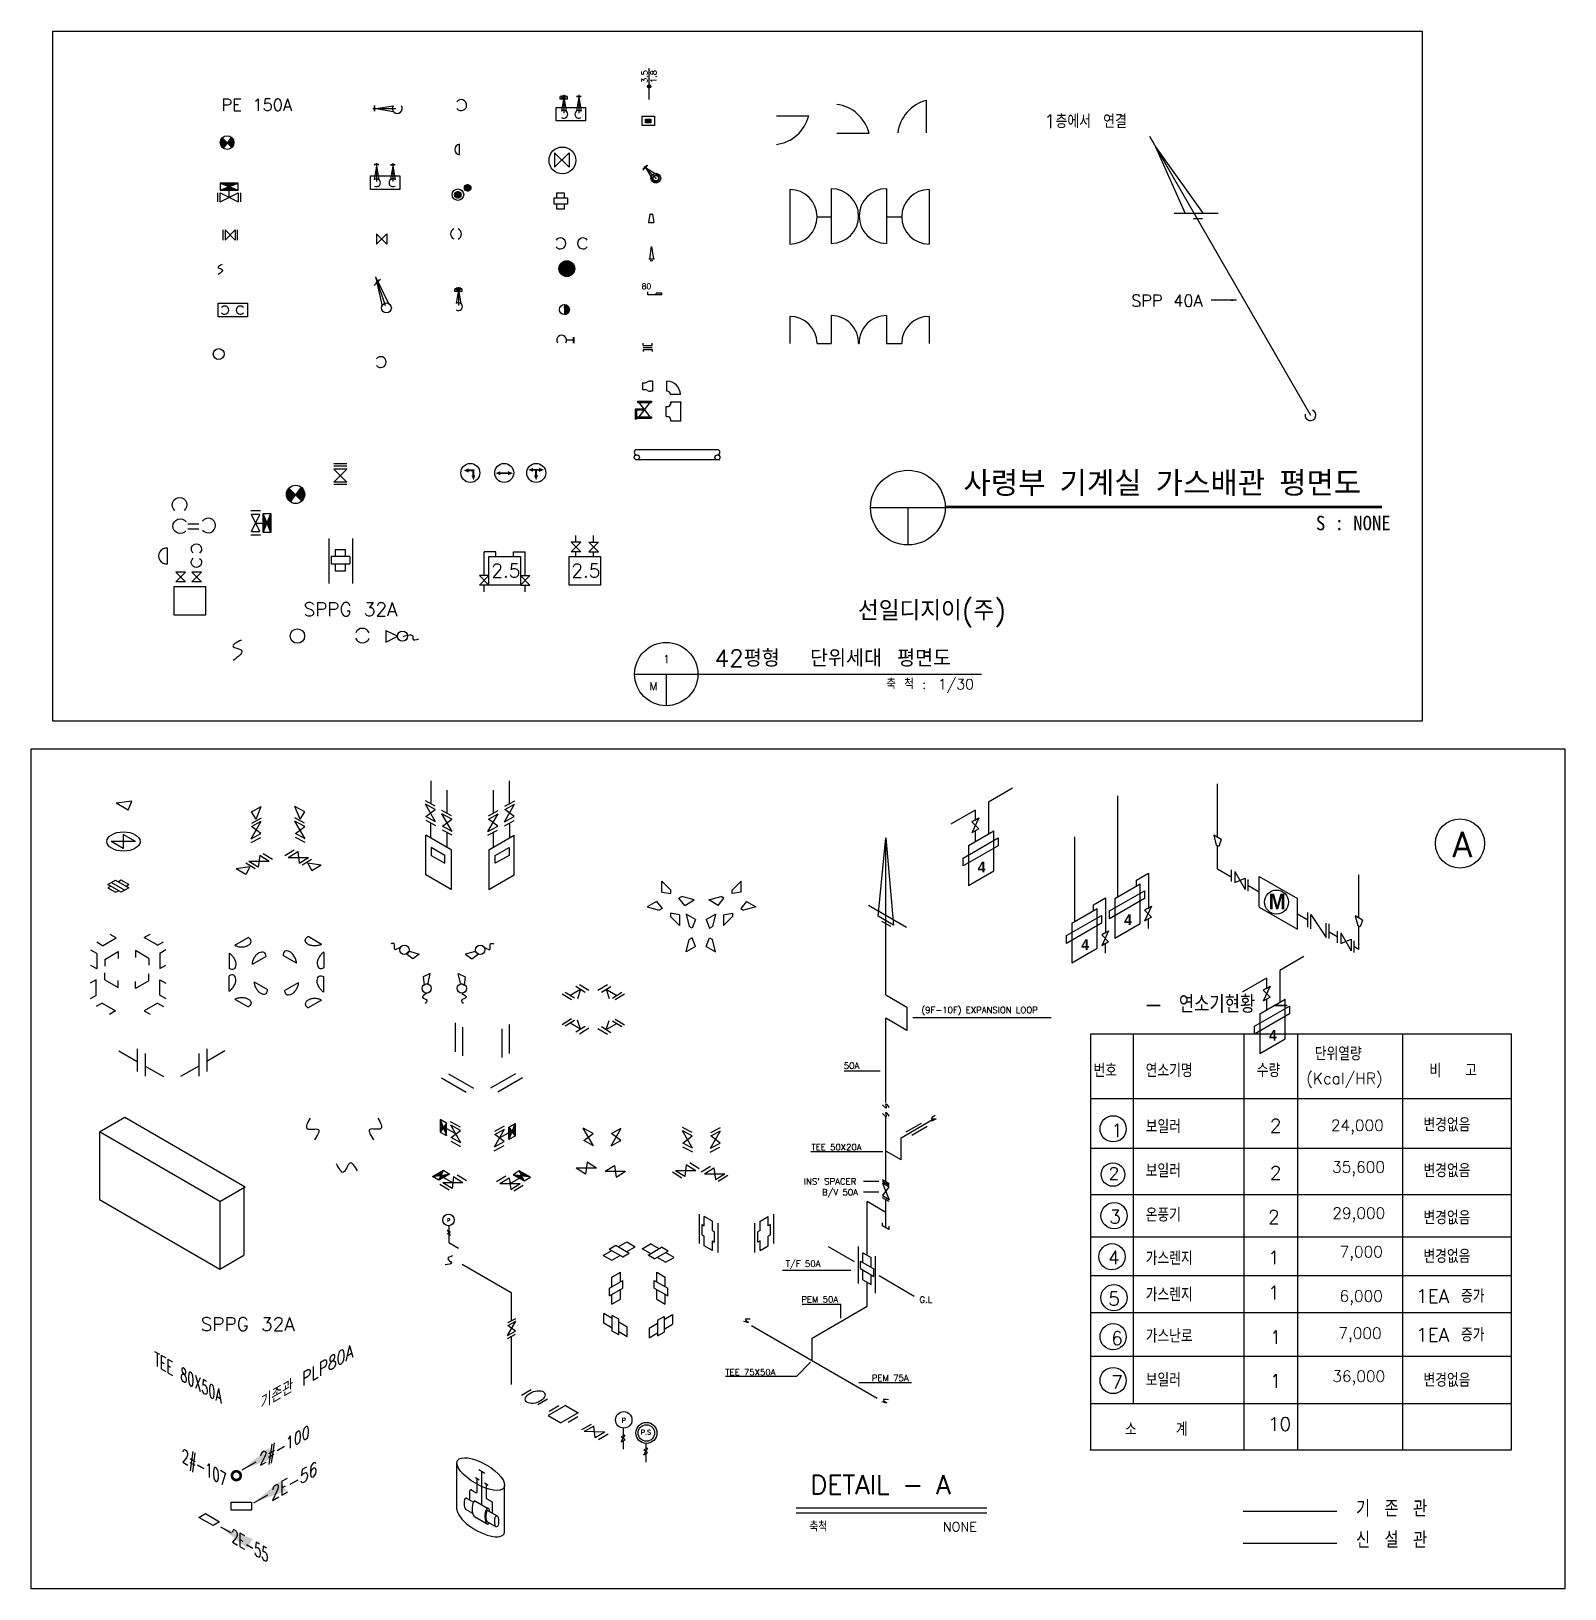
# Model space of a CAD drawing. Header units: millimetres. Extents: x 100533 to 459591, y -298132 to -52366.
# Drawn here: x 204083 to 231238, y -247865 to -220289 of the extents above; entities that cross this region are included whole.
import ezdxf
from ezdxf.enums import TextEntityAlignment as Align

# ---------------------------------------------------------------- set-up
doc = ezdxf.new("R2010")
doc.units = ezdxf.units.MM
doc.header["$LTSCALE"] = 600
doc.linetypes.add('DASHED', pattern=[0.75, 0.5, -0.25])
for name, color, linetype in [('2차ABF', 4, 'Continuous'), ('ABF', 4, 'Continuous'), ('EF', 6, 'Continuous'), ('GAS', 3, 'Continuous'), ('GTEXT', 2, 'Continuous'), ('SOLID', 253, 'Continuous'), ('기존관', 3, 'Continuous'), ('라인마크', 7, 'Continuous'), ('부속류', 2, 'Continuous')]:
    doc.layers.add(name, color=color, linetype=linetype)
doc.styles.add('COM', font='romans.shx', dxfattribs={"bigfont": 'whgtxt.shx'})
doc.styles.add('HGW', font='romand', dxfattribs={"bigfont": 'hgw'})
doc.styles.add('HSH', font='romans.shx', dxfattribs={"bigfont": 'ghs.shx'})
doc.styles.add('HSW', font='romans.shx', dxfattribs={"bigfont": 'HSw.shx'})
doc.styles.add('HTXTW', font='txt', dxfattribs={"bigfont": 'htxtw'})
doc.styles.get("Standard").update_dxf_attribs({"font": 'txt.shx', "bigfont": 'whgtxt.shx'})
doc.styles.add('STYLE1', font='')
doc.styles.add('굴림', font='', dxfattribs={"bigfont": '굴림'})
doc.styles.get('STYLE1').set_extended_font_data('GungsuhChe')
doc.styles.get('굴림').set_extended_font_data('Gulim', bold=True)
doc.dimstyles.new('ISO-25', dxfattribs={"dimtxt": 2.5, "dimasz": 100, "dimexe": 1.25, "dimexo": 0.625, "dimtad": 1, "dimtxsty": 'Standard', "dimcen": 2.5, "dimclrd": 2, "dimclre": 2, "dimadec": 0, "dimazin": 0, "dimtfac": 1, "dimtmove": 0, "dimatfit": 3, "dimfxl": 1, "dimarcsym": 0})
doc.dimstyles.get("Standard").update_dxf_attribs({"dimtxt": 0.18, "dimasz": 0.18, "dimexe": 0.18, "dimexo": 0.0625, "dimgap": 0.09, "dimtad": 0, "dimtih": 1, "dimtoh": 1, "dimdec": 4, "dimzin": 0, "dimdsep": 46, "dimtxsty": 'Standard', "dimcen": 0.09, "dimadec": 0, "dimazin": 0, "dimtfac": 1, "dimtdec": 4, "dimtofl": 0, "dimtmove": 0, "dimatfit": 3, "dimfxl": 1, "dimtolj": 1, "dimtzin": 0, "dimarcsym": 0})

msp = doc.modelspace()

# ---------------------------------------------------------------- texts
at = {"layer": '2차ABF', "oblique": 30}
msp.add_text('2#-100', height=189, rotation=30, dxfattribs=at).set_placement((208124, -245690))
at = {"layer": 'ABF', "oblique": 330, "width": 0.8}
msp.add_text('2#-107', height=209.3, rotation=330, dxfattribs=at).set_placement((206751, -245612))
at = {"layer": 'EF'}
msp.add_text('A', height=451, dxfattribs=at).set_placement((229247, -234912))
at = {"layer": 'EF', "oblique": 30}
msp.add_text('2E-56', height=210, rotation=30, dxfattribs=at).set_placement((208334, -246312))
at = {"layer": 'EF', "oblique": 330, "width": 0.8}
msp.add_text('2E-55', height=209.3, rotation=330, dxfattribs=at).set_placement((207629, -247030))
at = {"layer": 'GTEXT'}
for s, p in [('3.5', (214997, -221205)), ('1.8', (215156, -221205))]:
    msp.add_text(s, height=104.8, rotation=90, dxfattribs=at).set_placement(p)
for s, height, p in [('PE 150A', 209.6, (207455, -221697)), ('SPP 40A', 209.6, (223559, -225165)), ('선일디지이(주)', 347.3, (218722, -230722)), ('42평형  단위세대 평면도 ', 300.98, (216184, -231541)), ('축 척 :', 162.6, (219224, -231931))]:
    msp.add_text(s, height=height, dxfattribs=at).set_placement(p)
at = {"layer": 'GTEXT', "ltscale": 0.2}
for s, height, style, p in [('1층에서 연결', 240, 'HTXTW', (222015, -222005)), ('2.5', 240, 'HTXTW', (212230, -229960)), ('2.5', 240, 'HTXTW', (213647, -229960)), ('SPPG 32A', 240, 'HTXTW', (208905, -230643)), ('- 연소기현황 -', 309.6, 'HTXTW', (223782, -237669)), ('단위열량', 238.1, 'HTXTW', (226810, -238511)), ('번호', 238.1, 'HTXTW', (222893, -238807)), ('연소기명', 238.1, 'HTXTW', (223816, -238807)), ('수량', 238.1, 'HTXTW', (225783, -238807)), ('(Kcal/HR)', 198.4, 'HGW', (226660, -238929)), ('비  고', 238.1, 'HTXTW', (228841, -238807)), ('1', 238, 'HTXTW', (223206, -239868)), ('보일러', 238.1, 'HTXTW', (223816, -239798)), ('2', 238, 'HTXTW', (226016, -239784)), ('24,000', 198.4, 'HGW', (227096, -239759)), ('변경없음', 238.1, 'HTXTW', (228734, -239768)), ('2', 214, 'HTXTW', (223162, -240617)), ('보일러', 238.1, 'HTXTW', (223816, -240581)), ('2', 238, 'HTXTW', (226016, -240619)), ('35,600', 198.4, 'HGW', (227117, -240496)), ('변경없음', 238.1, 'HTXTW', (228734, -240580)), ('3', 238, 'HTXTW', (223173, -241396)), ('온풍기', 238.1, 'HTXTW', (223816, -241364)), ('2', 238, 'HTXTW', (225983, -241402)), ('29,000', 198.4, 'HGW', (227122, -241312)), ('변경없음', 238.1, 'HTXTW', (228734, -241413)), ('7,000', 198.4, 'HGW', (227249, -241997)), ('변경없음', 238.1, 'HTXTW', (228734, -242097)), ('4', 238, 'HTXTW', (223152, -242117)), ('가스렌지', 238.1, 'HTXTW', (223816, -242130)), ('1', 238, 'HTXTW', (225983, -242120)), ('5', 238, 'HTXTW', (223154, -242847)), ('가스렌지', 238.1, 'HTXTW', (223816, -242773)), ('1', 238, 'HTXTW', (225983, -242741)), ('6,000', 198.4, 'HGW', (227249, -242781)), ('1EA 증가', 238.1, 'HTXTW', (228606, -242802)), ('SPPG 32A', 240, 'HTXTW', (207085, -243299)), ('6', 238, 'HTXTW', (223206, -243548)), ('가스난로', 238.1, 'HTXTW', (223816, -243508)), ('1', 238, 'HTXTW', (226016, -243529)), ('7,000', 198.4, 'HGW', (227228, -243439)), ('1EA 증가', 238.1, 'HTXTW', (228606, -243486)), ('보일러', 238.1, 'HTXTW', (223816, -244284)), ('36,000', 198.4, 'HGW', (227121, -244200)), ('변경없음', 238.1, 'HTXTW', (228734, -244288)), ('7', 238, 'HTXTW', (223206, -244324)), ('1', 238, 'HTXTW', (226016, -244305)), ('10', 238.1, 'HTXTW', (225983, -245067)), ('소   계', 238.1, 'HTXTW', (223450, -245159)), ('기 존 관', 285.8, 'HTXTW', (227540, -246588)), ('신 설 관', 285.8, 'HTXTW', (227540, -247143))]:
    msp.add_text(s, height=height, dxfattribs=dict(at, style=style)).set_placement(p)
at = {"layer": 'GTEXT', "linetype": 'Continuous', "ltscale": 5, "style": 'COM'}
msp.add_text('80', height=98.4, dxfattribs=at).set_placement((214893, -224856))
at = {"layer": 'GTEXT', "ltscale": 2, "style": 'STYLE1'}
for s, height, p in [('사령부 기계실 가스배관 평면도', 385.88, (220590, -228475)), ('S : NONE', 255.9, (226831, -229124))]:
    msp.add_text(s, height=height, dxfattribs=at).set_placement(p)
at = {"layer": 'GTEXT'}
for s, height, style, p in [('1', 140, 'HSH', (215271, -231475)), (' M', 139.9, 'HSH', (214935, -231953)), ('1/30', 181.9, 'HSH', (220136, -231941)), ('(9F-10F) EXPANSION LOOP', 110.25, 'HSW', (219846, -237671)), (' 50A', 110.2, 'HSW', (218396, -238660)), ('TEE 50X20A', 110.2, 'HSW', (217898, -240100)), ("INS' SPACER", 110.25, 'HSW', (217765, -240708)), ('B/V 50A', 110.2, 'HSW', (218085, -240898)), ('P', 57.9, 'HGW', (211449, -241369)), ('T/F 50A', 110.2, 'HSW', (217443, -242165)), ('M', 1.05, 'HSH', (217696, -242861)), ('N', 1.05, 'HSH', (217696, -242859)), ('PEM 50A', 110.2, 'HSW', (217719, -242797)), ('G.L', 110.2, 'HSW', (219811, -242801)), ('TEE 75X50A', 110.2, 'HSW', (216373, -244084)), ('PEM 75A', 110.2, 'HSW', (218968, -244187)), ('P', 82.8, 'HGW', (214538, -244924)), ('P.S', 82.8, 'HGW', (214878, -245135)), ('DETAIL - A', 330.8, 'HSW', (217879, -246186)), ('축척', 165.4, 'HSW', (217861, -246848)), ('    NONE', 165.4, 'HSW', (219731, -246848))]:
    msp.add_text(s, height=height, dxfattribs=dict(at, style=style)).set_placement(p)
at = {"layer": 'GTEXT', "ltscale": 0.2, "style": '굴림'}
for p in [(220912, -235086), (223503, -236020), (222744, -236459), (226069, -238064)]:
    msp.add_text('4', height=189, dxfattribs=at).set_placement(p, align=Align.MIDDLE)
at = {"layer": 'GTEXT', "style": '굴림'}
msp.add_text('M', height=274, dxfattribs=at).set_placement((226145, -235697), align=Align.MIDDLE)
at = {"layer": 'GTEXT', "oblique": 330, "width": 0.8}
msp.add_text('TEE 80X50A', height=208.4, rotation=330, dxfattribs=at).set_placement((206262, -243900))
at = {"layer": 'GTEXT', "oblique": 30}
msp.add_text('기존관 PLP80A', height=208.5, rotation=30, dxfattribs=at).set_placement((208147, -244704))

# ---------------------------------------------------------------- blocks, each defined once
blk = doc.blocks.new('p14')
at = {"layer": 'GTEXT'}
blk.add_arc((1.11, 0.1), 1.23, 219.5112, 142.1375, dxfattribs=at)
blk = doc.blocks.new('A$C050A3D9F')
h = blk.add_hatch()
h.set_pattern_fill('ANSI37', color=256, style=0)
h.set_pattern_definition([(45, (-409.21338, -307.26771), (-0.088388348, 0.088388348), []), (135, (-409.21338, -307.26771), (-0.088388348, -0.088388348), [])])
h.paths.add_polyline_path([(0.42, 2.6, 0.191396), (0, 1.54, 0.242532), (0.65, 0.29), (1.53, 1.46)])
h.paths.add_polyline_path([(1.53, 1.46), (2.57, 0.4, 0.212508), (3.08, 1.54, 0.230467), (2.49, 2.75)])
for p, q in [((2.49, 2.75), (0.65, 0.29)), ((0.42, 2.6), (2.57, 0.4))]:
    blk.add_line(p, q)
blk.add_circle((1.54, 1.54), 1.54)
blk = doc.blocks.new('p02')
at = {"layer": 'GTEXT', "linetype": 'Continuous', "xscale": 1.0000005, "yscale": 1.0000005, "zscale": 1.0000005}
blk.add_blockref('A$C050A3D9F', (-1.45, -1.44), dxfattribs=at)
blk = doc.blocks.new('p08')
at = {"layer": 'GTEXT'}
blk.add_circle((0.06, 0.01), 1.22, dxfattribs=at)
blk = doc.blocks.new('p18')
at = {"layer": 'GTEXT'}
for start, end in [(113.6545, 246.3455), (291.2556, 68.7444)]:
    blk.add_arc((1.58, 1.15), 1.22, start, end, dxfattribs=at)
blk = doc.blocks.new('A$C727B532E')
at = {"layer": 'SOLID', "color": 50}
for p, q in [((1099, 6151), (1099, 4150)), ((4177, 6151), (1099, 6151)), ((4177, 4150), (4177, 6151)), ((0, 4150), (0, 2063)), ((5386, 4150), (0, 4150)), ((0, 2063), (5386, 2063)), ((1099, 2063), (1099, 0)), ((4177, 0), (4177, 2063)), ((5386, 4150), (5386, 2063)), ((1099, 0), (4177, 0))]:
    blk.add_line(p, q, dxfattribs=at)
blk = doc.blocks.new('p27')
at = {"layer": 'GTEXT', "xscale": 0.000576, "yscale": 0.000576, "zscale": 0.000576}
blk.add_blockref('A$C727B532E', (-0.63, 0), dxfattribs=at)
blk = doc.blocks.new('p06')
at = {"layer": 'GTEXT'}
blk.add_spline([(0.94, 2.3), (0, 1.57), (0.94, 1.15), (0, 0)], degree=3, dxfattribs=at)
blk = doc.blocks.new('E')
at = {"layer": 'EF'}
for p, q in [((266, 588), (-1165, -238)), ((-508, -618), (924, 208)), ((924, 208), (266, 588)), ((-1165, -238), (-508, -618))]:
    blk.add_line(p, q, dxfattribs=at)

# ---------------------------------------------------------------- hatches: boundary and pattern name
at = {"layer": 'GTEXT'}
h = msp.add_hatch(dxfattribs=at)
h.set_pattern_fill('ANSI31', color=256, scale=1.05, angle=90, style=0)
h.set_pattern_definition([(315, (162046.756, -79866.171), (-7.4246212, -7.4246212), [])])
h.paths.add_polyline_path([(208260, -228996), (208191, -229164), (208191, -228976), (208191, -228828)])
h.paths.add_polyline_path([(208329, -229164), (208260, -228996), (208329, -228828)])

# ---------------------------------------------------------------- linework, layer by layer
for p, q in [((219934, -222088), (219934, -221515)), ((217278, -221787), (217851, -221787)), ((218345, -222093), (218919, -222093)), ((217514, -223091), (217514, -224059)), ((218250, -223077), (218250, -224046)), ((219227, -223077), (219227, -224046)), ((219980, -223091), (219980, -224059)), ((217998, -223575), (218250, -223575)), ((218734, -223575), (218743, -223575)), ((219227, -223575), (219496, -223575)), ((217514, -225338), (217514, -225818)), ((218250, -225325), (218250, -225818)), ((219227, -225325), (219227, -225818)), ((219980, -225338), (219980, -225818)), ((217998, -225818), (218250, -225818)), ((218734, -225818), (218743, -225818)), ((219227, -225818), (219496, -225818)), ((204083, -232992), (231238, -232992)), ((204083, -247865), (204083, -232992)), ((231238, -232992), (231238, -247865)), ((231238, -247865), (204083, -247865))]:
    msp.add_line(p, q)
msp.add_lwpolyline([(204465, -220289), (228714, -220289), (228714, -232502), (204465, -232502)], close=True)
for centre, radius, start, end in [((218259, -222260), 680, 14.2062, 82.7178), ((220101, -222175), 680, 104.2062, 172.7178), ((217191, -221620), 680, 277.2822, 345.7938), ((217514, -223575), 484, 270, 90), ((218250, -223562), 484, 270, 90), ((219227, -223562), 484, 90, 270), ((219980, -223575), 484, 90, 270), ((217514, -225822), 484, 0.5527, 90), ((218250, -225809), 484, 359.0052, 90), ((219227, -225809), 484, 90, 180.9948), ((219980, -225822), 484, 90, 179.4473)]:
    msp.add_arc(centre, radius, start, end)
at = {"layer": 'ABF', "const_width": 47.5}
msp.add_lwpolyline([(207794, -245861, 1), (207638, -245861, 1)], format="xyb", close=True, dxfattribs=at)
at = {"layer": 'EF'}
msp.add_lwpolyline([(207625, -246330), (207982, -246330), (207982, -246472), (207625, -246472)], close=True, dxfattribs=at)
msp.add_circle((229382, -234669), 435, dxfattribs=at)
at = {"layer": 'GAS'}
for p, q in [((213728, -229333), (213728, -229216)), ((214041, -229333), (214041, -229216)), ((212104, -229925), (212104, -229504)), ((212310, -229504), (212104, -229504)), ((212310, -229589), (212310, -229504)), ((212624, -229589), (212624, -229504)), ((212624, -229504), (212830, -229504)), ((212830, -229925), (212830, -229504)), ((213728, -229589), (213728, -229504)), ((214041, -229589), (214041, -229504)), ((212104, -230212), (212104, -230096)), ((212830, -230212), (212830, -230096)), ((211158, -233561), (211158, -233967)), ((212549, -233561), (212549, -233967)), ((211444, -233725), (211444, -234132)), ((212263, -233725), (212263, -234132)), ((221461, -233693), (221032, -233941)), ((223321, -235612), (223321, -233824)), ((225088, -234562), (225088, -233612)), ((220795, -234077), (220366, -234325)), ((220795, -234077), (220795, -234254)), ((221032, -233941), (221032, -234503)), ((211154, -234307), (211154, -234570)), ((212553, -234307), (212553, -234570)), ((211444, -234474), (211444, -234738)), ((212263, -234474), (212263, -234738)), ((219213, -237349), (219213, -234625)), ((220795, -234450), (220795, -234640)), ((222561, -236050), (222561, -234550)), ((225088, -235119), (225088, -234710)), ((223651, -235319), (223864, -235196)), ((223864, -235195), (223864, -235810)), ((225088, -235119), (225330, -235258)), ((227591, -235987), (227591, -235223)), ((223651, -235421), (223651, -235319)), ((225626, -235409), (225828, -235526)), ((222892, -235757), (223105, -235634)), ((222892, -235859), (222892, -235757)), ((223105, -235634), (223105, -236248)), ((223858, -236009), (223858, -236172)), ((226504, -235917), (226685, -236021)), ((227207, -236323), (227066, -236241)), ((227591, -236544), (227591, -236135)), ((223098, -236447), (223098, -236611)), ((227591, -236544), (227503, -236493)), ((226618, -236671), (226189, -236918)), ((225953, -237055), (225524, -237303)), ((225953, -237055), (225953, -237232)), ((226189, -236918), (226189, -237481)), ((219213, -237349), (219590, -237567)), ((225953, -237428), (225953, -237617)), ((219590, -237567), (219590, -237983)), ((219213, -239255), (219213, -237765)), ((219590, -237983), (219213, -237765)), ((219213, -240658), (219213, -239510)), ((219486, -239878), (220043, -239555)), ((219486, -240272), (219486, -239878)), ((219486, -240272), (219225, -240122)), ((218884, -241959), (218884, -241010)), ((219213, -241200), (218884, -241010)), ((219213, -241448), (219213, -240974)), ((218884, -242862), (218884, -242436)), ((217909, -243425), (218884, -242862)), ((216835, -243202), (219060, -244487)), ((217909, -243822), (217909, -243425)), ((225541, -247057), (227201, -247057))]:
    msp.add_line(p, q, dxfattribs=at)
at = {"layer": 'GAS', "color": 50}
for p, q in [((219692, -237751), (222142, -237751)), ((219114, -238701), (218477, -238701)), ((219162, -240131), (217885, -240131)), ((218419, -242830), (217732, -242830)), ((218419, -243072), (218419, -242830)), ((217880, -243852), (217633, -244104)), ((217633, -244104), (216378, -244104)), ((218740, -244212), (219669, -244212))]:
    msp.add_line(p, q, dxfattribs=at)
at = {"layer": 'GTEXT'}
for p, q in [((215025, -221500), (215025, -220941)), ((213553, -221437), (213471, -221437)), ((213513, -221414), (213513, -221740)), ((213738, -221437), (213821, -221437)), ((213778, -221414), (213778, -221740)), ((215029, -221297), (214996, -221264)), ((215025, -221297), (214996, -221268)), ((215020, -221296), (214996, -221272)), ((215032, -221296), (214997, -221260)), ((215036, -221295), (214998, -221257)), ((215014, -221295), (214998, -221278)), ((215039, -221293), (214999, -221254)), ((215041, -221292), (215001, -221251)), ((215044, -221290), (215003, -221249)), ((215046, -221287), (215005, -221246)), ((215048, -221285), (215007, -221244)), ((215050, -221282), (215010, -221243)), ((215051, -221280), (215013, -221241)), ((215052, -221276), (215016, -221240)), ((215053, -221273), (215020, -221239)), ((215054, -221269), (215023, -221239)), ((215054, -221264), (215028, -221239)), ((215052, -221259), (215034, -221240)), ((215047, -221249), (215044, -221246)), ((210131, -221659), (210539, -221659)), ((210160, -221708), (210160, -221606)), ((210169, -221708), (210169, -221606)), ((210190, -221659), (210495, -221608)), ((210190, -221659), (210495, -221710)), ((213380, -221877), (213380, -221639)), ((213380, -221639), (213900, -221639)), ((213576, -221444), (213452, -221444)), ((213452, -221444), (213576, -221491)), ((213576, -221444), (213452, -221491)), ((213452, -221491), (213452, -221444)), ((213576, -221491), (213452, -221491)), ((213513, -221461), (213472, -221705)), ((213513, -221461), (213554, -221705)), ((213576, -221444), (213576, -221491)), ((213778, -221461), (213737, -221705)), ((213738, -221444), (213821, -221444)), ((213778, -221461), (213819, -221705)), ((213900, -221639), (213900, -221877)), ((213900, -221877), (213380, -221877)), ((214904, -221791), (215117, -221791)), ((214904, -221956), (214904, -221791)), ((215117, -221956), (214904, -221956)), ((214963, -221846), (215057, -221846)), ((214963, -221909), (214963, -221846)), ((215057, -221909), (214963, -221909)), ((215057, -221846), (215057, -221909)), ((215117, -221791), (215117, -221956)), ((207432, -222261), (207490, -222203)), ((207505, -222330), (207432, -222257)), ((207433, -222246), (207483, -222196)), ((207433, -222274), (207497, -222210)), ((207511, -222322), (207433, -222245)), ((207435, -222286), (207504, -222217)), ((207517, -222314), (207435, -222233)), ((207436, -222229), (207476, -222189)), ((207437, -222297), (207511, -222224)), ((207523, -222306), (207438, -222222)), ((207441, -222308), (207517, -222231)), ((207529, -222298), (207442, -222212)), ((207445, -222207), (207469, -222182)), ((207446, -222317), (207524, -222238)), ((207535, -222290), (207447, -222203)), ((207451, -222326), (207531, -222245)), ((207541, -222283), (207452, -222194)), ((207456, -222334), (207538, -222252)), ((207546, -222275), (207458, -222186)), ((207463, -222342), (207545, -222260)), ((207526, -222240), (207464, -222178)), ((207465, -222178), (207634, -222351)), ((207628, -222165), (207483, -222360)), ((207554, -222264), (207641, -222177)), ((207643, -222343), (207558, -222259)), ((207559, -222274), (207648, -222185)), ((207649, -222335), (207564, -222251)), ((207566, -222281), (207654, -222193)), ((207655, -222327), (207570, -222243)), ((207572, -222288), (207659, -222201)), ((207660, -222318), (207576, -222235)), ((207579, -222295), (207664, -222211)), ((207665, -222309), (207582, -222227)), ((207586, -222302), (207668, -222220)), ((207668, -222299), (207588, -222219)), ((207593, -222309), (207671, -222231)), ((207671, -222288), (207594, -222211)), ((207595, -222209), (207634, -222170)), ((207674, -222276), (207600, -222203)), ((207600, -222316), (207673, -222243)), ((207675, -222263), (207606, -222195)), ((207607, -222323), (207674, -222255)), ((207674, -222249), (207612, -222187)), ((207671, -222232), (207618, -222179)), ((207664, -222211), (207624, -222171)), ((226740, -227093), (223888, -222153)), ((207499, -222338), (207432, -222272)), ((207493, -222346), (207435, -222288)), ((207487, -222354), (207442, -222309)), ((207470, -222349), (207552, -222267)), ((207477, -222355), (207513, -222319)), ((207636, -222350), (207552, -222267)), ((207614, -222330), (207674, -222269)), ((207621, -222337), (207672, -222286)), ((207628, -222344), (207666, -222306)), ((207634, -222351), (207643, -222342)), ((213351, -222441), (213351, -222699)), ((213351, -222441), (213611, -222699)), ((213351, -222699), (213611, -222441)), ((213611, -222441), (213611, -222699)), ((223992, -222335), (224514, -223514)), ((223992, -222335), (224832, -223514)), ((210239, -222650), (210157, -222650)), ((210239, -222657), (210157, -222657)), ((210199, -222673), (210158, -222918)), ((210199, -222627), (210199, -222953)), ((210199, -222674), (210240, -222918)), ((210487, -222674), (210446, -222918)), ((210448, -222650), (210530, -222650)), ((210448, -222657), (210530, -222657)), ((210487, -222627), (210487, -222953)), ((210487, -222673), (210528, -222918)), ((207746, -222977), (207431, -222977)), ((207431, -223106), (207746, -222977)), ((207746, -222977), (207431, -222977)), ((207431, -222977), (207746, -223106)), ((207431, -222977), (207431, -223106)), ((207442, -222981), (207437, -222977)), ((207465, -222991), (207451, -222977)), ((207489, -223000), (207465, -222977)), ((207483, -223106), (207468, -223091)), ((207497, -223106), (207478, -223087)), ((207513, -223010), (207479, -222977)), ((207511, -223106), (207488, -223083)), ((207536, -223020), (207493, -222977)), ((207525, -223106), (207498, -223079)), ((207560, -223029), (207507, -222977)), ((207539, -223106), (207508, -223075)), ((207553, -223106), (207517, -223071)), ((207583, -223039), (207521, -222977)), ((207567, -223106), (207527, -223067)), ((207596, -223038), (207535, -222977)), ((207581, -223106), (207537, -223063)), ((207595, -223106), (207547, -223058)), ((207606, -223034), (207549, -222977)), ((207608, -223106), (207557, -223054)), ((207616, -223030), (207563, -222977)), ((207622, -223106), (207567, -223050)), ((207626, -223026), (207577, -222977)), ((207636, -223106), (207577, -223046)), ((207650, -223106), (207586, -223042)), ((207636, -223022), (207591, -222977)), ((207646, -223018), (207604, -222977)), ((207664, -223106), (207607, -223049)), ((207656, -223014), (207618, -222977)), ((207678, -223106), (207631, -223058)), ((207665, -223010), (207632, -222977)), ((207675, -223006), (207646, -222977)), ((207692, -223106), (207654, -223068)), ((207685, -223002), (207660, -222977)), ((207695, -222998), (207674, -222977)), ((207706, -223106), (207678, -223078)), ((207705, -222994), (207688, -222977)), ((207720, -223106), (207701, -223088)), ((207715, -222990), (207702, -222977)), ((207725, -222986), (207716, -222977)), ((207735, -222982), (207730, -222977)), ((207744, -222977), (207744, -222977)), ((207746, -223106), (207746, -222977)), ((210089, -223089), (210089, -222852)), ((210089, -222852), (210609, -222852)), ((210609, -223089), (210089, -223089)), ((210609, -222852), (210609, -223089)), ((211753, -223063), (211812, -223004)), ((211754, -223071), (211820, -223005)), ((211754, -223053), (211802, -223005)), ((211755, -223078), (211827, -223006)), ((211757, -223041), (211790, -223008)), ((211758, -223085), (211834, -223008)), ((211760, -223090), (211840, -223011)), ((211764, -223096), (211845, -223015)), ((211768, -223101), (211850, -223019)), ((211772, -223105), (211854, -223023)), ((211777, -223109), (211858, -223028)), ((211782, -223113), (211862, -223033)), ((211788, -223116), (211865, -223039)), ((211794, -223118), (211867, -223045)), ((211801, -223120), (211869, -223052)), ((211809, -223121), (211870, -223060)), ((211818, -223120), (211869, -223069)), ((211829, -223118), (211867, -223080)), ((207390, -223308), (207390, -223153)), ((207431, -223106), (207607, -223106)), ((207431, -223308), (207746, -223153)), ((207431, -223153), (207746, -223308)), ((207431, -223308), (207431, -223153)), ((207441, -223106), (207438, -223103)), ((207455, -223106), (207448, -223099)), ((207469, -223106), (207458, -223095)), ((207589, -223230), (207589, -223106)), ((207589, -223106), (207746, -223106)), ((207734, -223106), (207725, -223097)), ((207746, -223153), (207746, -223308)), ((207788, -223153), (207788, -223308)), ((211580, -223186), (211638, -223127)), ((211580, -223194), (211646, -223128)), ((211580, -223176), (211629, -223128)), ((211582, -223201), (211654, -223129)), ((211584, -223164), (211616, -223131)), ((211584, -223208), (211660, -223132)), ((211587, -223213), (211666, -223134)), ((211590, -223219), (211671, -223138)), ((211594, -223224), (211676, -223142)), ((211598, -223228), (211681, -223146)), ((211603, -223232), (211685, -223151)), ((211609, -223236), (211688, -223156)), ((211614, -223239), (211691, -223162)), ((211621, -223241), (211694, -223168)), ((211628, -223243), (211695, -223175)), ((211636, -223244), (211696, -223183)), ((211645, -223243), (211696, -223192)), ((211656, -223241), (211693, -223203)), ((211676, -223230), (211682, -223223)), ((211849, -223107), (211856, -223100)), ((213335, -223248), (213335, -223343)), ((213579, -223248), (213335, -223248)), ((213335, -223343), (213579, -223343)), ((213385, -223157), (213385, -223248)), ((213524, -223157), (213385, -223157)), ((213385, -223343), (213385, -223436)), ((213524, -223248), (213524, -223157)), ((213524, -223436), (213524, -223343)), ((213579, -223248), (213579, -223343)), ((213385, -223436), (213524, -223436)), ((225101, -223518), (224318, -223518)), ((224832, -223514), (224514, -223514)), ((224822, -223611), (224665, -223611)), ((207475, -223806), (207475, -223987)), ((207515, -223987), (207697, -223806)), ((207515, -223806), (207697, -223987)), ((207515, -223806), (207515, -223987)), ((207697, -223806), (207697, -223987)), ((207729, -223806), (207729, -223987)), ((210197, -223876), (210197, -224057)), ((210197, -223876), (210379, -224057)), ((210197, -224057), (210379, -223876)), ((210379, -223876), (210379, -224057)), ((215034, -224324), (215069, -224103)), ((215069, -224103), (215103, -224324)), ((213429, -224493), (213569, -224353)), ((213430, -224513), (213588, -224354)), ((213430, -224470), (213546, -224355)), ((213434, -224530), (213606, -224358)), ((213438, -224441), (213517, -224363)), ((213439, -224546), (213621, -224363)), ((213446, -224560), (213636, -224370)), ((213454, -224573), (213649, -224378)), ((213463, -224585), (213660, -224387)), ((213473, -224596), (213671, -224398)), ((213485, -224605), (213681, -224409)), ((213498, -224613), (213689, -224422)), ((213512, -224621), (213696, -224436)), ((213527, -224626), (213702, -224451)), ((213544, -224630), (213706, -224468)), ((215118, -224324), (215019, -224324)), ((215092, -224352), (215045, -224352)), ((210155, -224793), (210267, -224681)), ((210182, -224640), (210416, -225121)), ((210182, -224640), (210295, -225158)), ((210182, -224640), (210350, -225148)), ((210183, -224749), (210238, -224692)), ((213563, -224633), (213708, -224487)), ((213585, -224632), (213707, -224509)), ((213611, -224626), (213702, -224536)), ((213659, -224599), (213675, -224584)), ((211711, -224848), (211586, -224895)), ((211586, -224848), (211711, -224895)), ((211711, -224848), (211586, -224848)), ((211586, -224895), (211586, -224848)), ((211711, -224895), (211586, -224895)), ((211688, -224841), (211605, -224841)), ((211648, -224865), (211607, -225109)), ((211648, -224818), (211648, -225144)), ((211648, -224865), (211689, -225109)), ((211711, -224848), (211711, -224895)), ((207391, -225344), (207391, -225106)), ((207391, -225106), (207911, -225106)), ((207911, -225106), (207911, -225344)), ((207911, -225344), (207391, -225344)), ((213681, -225757), (213561, -225757)), ((213681, -225708), (213681, -225810)), ((213689, -225708), (213689, -225810)), ((214916, -225854), (214916, -225815)), ((215078, -225854), (215078, -225815)), ((214916, -225854), (215078, -225854)), ((214916, -225889), (215078, -225889)), ((214916, -225922), (214916, -225961)), ((214916, -225922), (215078, -225922)), ((215078, -225922), (215078, -225961)), ((214907, -226515), (214953, -226515)), ((214907, -226515), (214907, -226634)), ((214907, -226634), (214953, -226634)), ((215082, -226486), (215048, -226486)), ((215082, -226662), (215048, -226662)), ((215082, -226486), (215082, -226662)), ((214816, -226840), (214816, -226860)), ((214816, -226840), (215068, -226840)), ((214816, -226860), (215068, -226860)), ((214845, -226860), (215038, -227119)), ((215038, -226860), (214845, -227119)), ((215068, -226840), (215068, -226860)), ((214778, -226980), (214778, -227159)), ((214934, -226980), (214778, -226980)), ((214798, -227159), (214778, -227159)), ((214798, -226999), (214798, -227159)), ((214934, -226999), (214798, -226999)), ((214816, -227119), (214816, -227139)), ((214816, -227119), (215068, -227119)), ((214816, -227139), (215068, -227139)), ((215068, -227119), (215068, -227139)), ((216252, -227699), (214806, -227699)), ((209672, -227951), (209441, -227951)), ((209672, -227992), (209441, -227992)), ((209672, -228042), (209441, -228042)), ((209672, -228042), (209441, -228275)), ((209441, -228042), (209672, -228275)), ((216277, -227879), (214806, -227879)), ((209672, -228275), (209441, -228275)), ((209672, -228317), (209441, -228317)), ((208141, -228783), (207975, -228783)), ((208131, -229144), (207984, -228845)), ((208133, -228845), (207984, -228845)), ((207985, -229144), (208133, -228845)), ((208329, -229164), (208191, -228828)), ((208191, -229164), (208329, -228828)), ((208191, -228996), (208191, -228828)), ((208191, -228828), (208329, -228828)), ((208329, -228828), (208329, -229164)), ((208329, -228828), (208329, -229164)), ((206857, -229009), (207054, -229009)), ((206857, -229098), (207054, -229098)), ((207985, -229144), (208131, -229144)), ((208058, -228996), (208191, -228996)), ((208191, -229164), (208191, -228976)), ((207975, -229208), (208141, -229208)), ((208329, -229164), (208191, -229164)), ((209352, -229268), (209352, -230069)), ((209771, -229268), (209771, -230069)), ((213813, -229333), (213643, -229333)), ((213813, -229333), (213643, -229504)), ((213643, -229333), (213813, -229504)), ((213956, -229333), (214126, -229333)), ((213956, -229333), (214126, -229504)), ((214126, -229333), (213956, -229504)), ((213813, -229504), (213643, -229504)), ((213956, -229504), (214126, -229504)), ((206815, -229864), (206645, -229864)), ((206815, -229864), (206645, -230036)), ((206645, -229864), (206815, -230036)), ((207100, -229864), (206930, -229864)), ((207100, -229864), (206930, -230036)), ((206930, -229864), (207100, -230036)), ((212189, -229925), (212019, -229925)), ((212189, -229925), (212019, -230096)), ((212019, -229925), (212189, -230096)), ((212745, -229925), (212915, -229925)), ((212745, -229925), (212915, -230096)), ((212915, -229925), (212745, -230096)), ((206815, -230036), (206645, -230036)), ((207100, -230036), (206930, -230036)), ((212189, -230096), (212019, -230096)), ((212745, -230096), (212915, -230096)), ((210364, -230898), (210574, -231001)), ((210364, -230898), (210364, -231105)), ((210364, -231105), (210574, -231001)), ((214767, -231671), (220911, -231671)), ((215327, -231671), (215327, -232230)), ((205867, -233918), (205588, -233954)), ((205803, -234078), (205588, -233954)), ((205803, -234078), (205867, -233918)), ((207986, -234109), (208158, -234016)), ((208069, -234240), (207986, -234109)), ((208069, -234240), (208158, -234016)), ((208926, -234109), (208754, -234016)), ((208844, -234240), (208754, -234016)), ((208844, -234240), (208926, -234109)), ((211236, -234009), (211063, -233916)), ((211244, -234287), (211065, -233975)), ((211237, -234068), (211065, -233975)), ((211072, -234194), (211237, -234068)), ((211528, -234178), (211356, -234085)), ((212179, -234178), (212351, -234085)), ((212463, -234287), (212642, -233975)), ((212470, -234068), (212642, -233975)), ((212635, -234194), (212470, -234068)), ((212472, -234009), (212644, -233916)), ((207980, -234585), (208158, -234273)), ((207986, -234366), (208158, -234273)), ((208152, -234492), (207986, -234366)), ((207988, -234307), (208160, -234214)), ((208925, -234307), (208752, -234214)), ((208926, -234366), (208754, -234273)), ((208933, -234585), (208754, -234273)), ((208761, -234492), (208926, -234366)), ((211244, -234287), (211072, -234194)), ((211246, -234356), (211074, -234263)), ((211536, -234456), (211357, -234144)), ((211530, -234237), (211357, -234144)), ((211364, -234363), (211530, -234237)), ((211536, -234456), (211364, -234363)), ((212171, -234456), (212350, -234144)), ((212171, -234456), (212343, -234363)), ((212178, -234237), (212350, -234144)), ((212343, -234363), (212178, -234237)), ((212461, -234356), (212633, -234263)), ((212463, -234287), (212635, -234194)), ((220861, -234216), (220737, -234483)), ((220789, -234258), (220737, -234288)), ((220737, -234288), (220861, -234412)), ((220789, -234258), (220861, -234216)), ((205928, -234634), (205500, -234634)), ((205714, -234758), (205500, -234634)), ((205928, -234634), (205714, -234510)), ((205714, -234510), (205714, -234758)), ((207978, -234654), (208150, -234561)), ((207980, -234585), (208152, -234492)), ((208933, -234585), (208761, -234492)), ((208935, -234654), (208763, -234561)), ((211521, -234782), (211071, -234522)), ((211071, -235226), (211071, -234522)), ((211538, -234525), (211366, -234432)), ((212169, -234525), (212341, -234432)), ((212186, -234782), (212636, -234522)), ((212636, -235226), (212636, -234522)), ((219077, -235956), (219214, -234567)), ((219214, -234567), (219351, -236115)), ((220584, -234928), (221202, -234571)), ((220678, -234707), (221128, -234447)), ((220861, -234412), (220737, -234483)), ((221128, -235151), (221128, -234447)), ((221202, -234571), (221202, -234710)), ((225022, -234524), (225067, -234698)), ((225154, -234600), (225022, -234524)), ((225154, -234600), (225109, -234722)), ((208130, -234884), (208103, -235091)), ((208296, -234987), (208130, -234884)), ((208357, -234954), (208191, -234851)), ((208574, -234883), (208741, -234780)), ((208635, -234915), (208802, -234813)), ((208635, -234915), (208994, -234917)), ((208802, -234813), (208828, -235019)), ((208828, -235019), (208994, -234917)), ((208880, -235047), (209046, -234945)), ((211163, -234742), (211163, -234881)), ((211406, -234882), (211163, -234742)), ((211163, -234881), (211406, -235021)), ((211406, -235021), (211406, -234877)), ((211521, -234782), (211521, -235486)), ((212186, -234782), (212186, -235486)), ((212301, -234882), (212544, -234742)), ((212301, -235021), (212301, -234877)), ((212544, -234881), (212301, -235021)), ((212544, -234742), (212544, -234881)), ((221202, -234710), (220584, -235067)), ((220584, -235067), (220584, -234923)), ((220678, -234707), (220678, -234937)), ((220678, -234874), (220678, -235411)), ((225109, -234722), (225067, -234698)), ((207953, -235082), (207715, -235116)), ((207881, -235219), (207715, -235116)), ((207953, -235082), (207881, -235219)), ((208051, -235119), (207885, -235016)), ((208296, -234987), (207937, -234988)), ((208103, -235091), (207937, -234988)), ((208978, -235010), (209216, -235045)), ((208978, -235010), (209050, -235148)), ((209050, -235148), (209216, -235045)), ((211521, -235486), (211071, -235226)), ((212186, -235486), (212636, -235226)), ((220678, -235411), (221128, -235151)), ((225330, -235137), (225330, -235342)), ((225392, -235166), (225578, -235486)), ((225392, -235166), (225392, -235359)), ((205439, -235397), (205575, -235318)), ((205675, -235533), (205439, -235397)), ((205491, -235427), (205442, -235455)), ((205442, -235455), (205578, -235533)), ((205506, -235358), (205742, -235495)), ((205575, -235318), (205812, -235455)), ((205679, -235318), (205627, -235348)), ((205812, -235455), (205675, -235533)), ((205815, -235397), (205679, -235318)), ((205763, -235427), (205815, -235397)), ((215248, -235529), (215248, -235339)), ((215248, -235339), (215409, -235497)), ((215409, -235557), (215409, -235497)), ((216654, -235338), (216494, -235496)), ((216494, -235556), (216494, -235496)), ((216654, -235529), (216654, -235338)), ((223269, -235641), (223719, -235381)), ((223719, -236085), (223719, -235381)), ((225392, -235359), (225578, -235281)), ((225578, -235281), (225578, -235486)), ((225626, -235308), (225626, -235513)), ((225828, -235255), (226504, -235645)), ((225828, -235798), (225828, -235255)), ((205578, -235533), (205627, -235505)), ((215152, -235695), (214987, -235790)), ((215152, -235695), (215256, -235820)), ((215248, -235529), (215409, -235557)), ((215553, -235640), (215605, -235610)), ((215657, -235765), (215553, -235640)), ((215822, -235670), (215605, -235610)), ((215657, -235765), (215822, -235670)), ((216080, -235669), (216297, -235609)), ((216245, -235765), (216080, -235669)), ((216245, -235765), (216349, -235639)), ((216349, -235639), (216297, -235609)), ((216654, -235529), (216494, -235556)), ((216750, -235694), (216646, -235820)), ((216750, -235694), (216915, -235790)), ((219583, -236156), (218909, -235767)), ((223176, -235862), (223793, -235505)), ((223793, -235644), (223176, -236001)), ((223269, -235641), (223269, -236345)), ((223793, -235505), (223793, -235644)), ((223919, -235778), (223796, -236045)), ((223848, -235819), (223919, -235778)), ((226504, -236188), (226504, -235645)), ((214987, -235790), (215204, -235850)), ((215256, -235820), (215204, -235850)), ((215561, -235931), (215401, -235904)), ((215401, -235904), (215401, -235964)), ((215561, -236122), (215401, -235964)), ((215561, -235931), (215561, -236122)), ((215680, -235923), (215736, -236141)), ((215845, -236018), (215680, -235923)), ((215845, -236018), (215788, -236171)), ((216036, -236018), (216201, -235923)), ((216036, -236018), (216093, -236171)), ((216201, -235923), (216145, -236141)), ((216341, -235931), (216501, -235903)), ((216341, -235931), (216341, -236121)), ((216341, -236121), (216501, -235963)), ((216501, -235903), (216501, -235963)), ((216646, -235820), (216698, -235850)), ((216915, -235790), (216698, -235850)), ((219351, -236115), (219077, -235956)), ((219303, -236142), (219146, -236051)), ((222416, -236300), (223034, -235943)), ((222510, -236080), (222960, -235820)), ((222960, -236524), (222960, -235820)), ((223034, -235943), (223034, -236083)), ((223176, -236001), (223176, -235857)), ((223848, -235819), (223796, -235849)), ((223796, -235849), (223919, -235973)), ((223919, -235973), (223796, -236045)), ((225828, -235798), (226504, -236188)), ((226685, -236149), (226685, -235893)), ((226743, -236182), (226743, -235926)), ((226743, -235926), (227009, -236336)), ((227525, -235949), (227570, -236123)), ((227657, -236025), (227525, -235949)), ((227657, -236025), (227612, -236147)), ((205586, -236341), (205480, -236280)), ((206081, -236334), (206187, -236273)), ((209223, -236455), (208985, -236318)), ((215788, -236171), (215736, -236141)), ((216093, -236171), (216145, -236141)), ((223034, -236083), (222416, -236439)), ((222416, -236439), (222416, -236295)), ((222510, -236080), (222510, -236783)), ((223160, -236216), (223037, -236483)), ((223089, -236257), (223037, -236287)), ((223037, -236287), (223160, -236412)), ((223089, -236257), (223160, -236216)), ((223269, -236345), (223719, -236085)), ((227009, -236336), (227009, -236080)), ((227066, -236350), (227066, -236094)), ((227207, -236221), (227207, -236427)), ((227270, -236250), (227456, -236570)), ((227270, -236250), (227270, -236443)), ((227612, -236147), (227570, -236123)), ((205244, -236617), (205139, -236556)), ((205348, -236479), (205243, -236418)), ((205348, -236479), (205586, -236341)), ((205386, -236721), (205624, -236584)), ((205624, -236584), (205624, -236706)), ((206167, -236703), (205929, -236566)), ((205929, -236566), (205929, -236688)), ((206319, -236471), (206081, -236334)), ((206319, -236471), (206424, -236410)), ((206361, -236610), (206467, -236549)), ((207691, -236472), (207928, -236335)), ((209266, -236594), (209266, -236868)), ((210784, -236578), (210722, -236622)), ((210784, -236578), (210951, -236631)), ((211942, -236579), (211775, -236631)), ((211942, -236579), (212004, -236622)), ((215680, -236586), (215736, -236368)), ((215845, -236491), (215680, -236586)), ((215788, -236338), (215736, -236368)), ((215845, -236491), (215788, -236338)), ((216036, -236491), (216093, -236338)), ((216036, -236491), (216201, -236586)), ((216093, -236338), (216145, -236368)), ((216201, -236586), (216145, -236368)), ((222510, -236783), (222960, -236524)), ((223160, -236412), (223037, -236483)), ((227270, -236443), (227456, -236365)), ((227456, -236365), (227456, -236570)), ((227503, -236392), (227503, -236597)), ((205244, -236891), (205139, -236830)), ((205244, -236617), (205244, -236891)), ((205386, -236721), (205386, -236843)), ((206167, -236703), (206167, -236825)), ((206361, -236610), (206361, -236885)), ((206361, -236885), (206467, -236823)), ((207587, -236610), (207587, -236885)), ((207999, -236808), (208237, -236671)), ((208780, -236791), (208542, -236653)), ((210839, -236709), (210722, -236622)), ((210951, -236631), (210839, -236709)), ((211775, -236631), (211887, -236709)), ((211887, -236709), (212004, -236622)), ((205234, -237084), (205129, -237145)), ((205234, -237359), (205234, -237084)), ((205386, -237081), (205386, -236959)), ((205386, -237081), (205624, -237219)), ((205624, -237219), (205624, -237097)), ((206167, -237099), (205929, -237236)), ((205929, -237236), (205929, -237114)), ((206167, -237099), (206167, -236977)), ((206361, -237081), (206467, -237142)), ((206361, -237355), (206361, -237081)), ((207587, -237286), (207587, -237012)), ((208030, -237116), (208268, -237253)), ((208811, -237134), (208573, -237271)), ((209266, -237303), (209266, -237028)), ((211149, -236973), (211025, -237031)), ((211025, -237031), (211042, -237176)), ((211111, -237144), (211042, -237176)), ((211111, -237144), (211149, -236973)), ((211645, -236973), (211769, -237031)), ((211683, -237144), (211645, -236973)), ((211683, -237144), (211752, -237176)), ((211769, -237031), (211752, -237176)), ((205234, -237359), (205129, -237420)), ((206361, -237355), (206467, -237416)), ((207691, -237424), (207928, -237561)), ((213649, -237438), (213483, -237336)), ((213701, -237410), (213535, -237308)), ((213811, -237255), (213624, -237363)), ((213894, -237306), (213728, -237204)), ((213811, -237255), (213755, -237417)), ((213955, -237274), (213789, -237171)), ((214119, -237269), (214285, -237167)), ((214180, -237302), (214346, -237199)), ((214263, -237251), (214450, -237359)), ((214263, -237251), (214319, -237413)), ((214373, -237406), (214539, -237303)), ((214425, -237434), (214591, -237331)), ((225836, -237685), (226286, -237425)), ((226018, -237194), (225895, -237461)), ((225947, -237235), (225895, -237265)), ((225895, -237265), (226018, -237390)), ((226018, -237390), (225895, -237461)), ((225947, -237235), (226018, -237194)), ((226286, -238129), (226286, -237425)), ((205338, -237497), (205232, -237558)), ((205338, -237497), (205576, -237634)), ((205576, -237634), (205470, -237695)), ((206319, -237494), (206081, -237631)), ((206081, -237631), (206187, -237692)), ((206319, -237494), (206424, -237555)), ((209223, -237442), (208985, -237579)), ((225742, -237905), (226360, -237549)), ((226360, -237688), (225742, -238045)), ((225836, -237685), (225836, -237915)), ((226360, -237549), (226360, -237688)), ((211594, -238357), (211594, -237846)), ((211723, -238431), (211723, -237921)), ((212424, -238461), (212424, -237950)), ((212553, -238386), (212553, -237876)), ((213649, -237775), (213483, -237878)), ((213701, -237803), (213535, -237906)), ((213811, -237958), (213624, -237851)), ((213894, -237907), (213728, -238010)), ((213811, -237958), (213755, -237796)), ((213955, -237940), (213789, -238043)), ((214119, -237944), (214285, -238047)), ((214180, -237911), (214346, -238014)), ((214263, -237963), (214319, -237801)), ((214263, -237963), (214450, -237855)), ((214373, -237807), (214539, -237910)), ((214425, -237779), (214591, -237882)), ((225742, -238045), (225742, -237901)), ((225836, -237851), (225836, -238389)), ((225836, -238389), (226286, -238129)), ((211474, -238745), (211916, -239000)), ((212657, -238745), (212215, -239000)), ((211346, -238820), (211787, -239075)), ((212785, -238820), (212343, -239075)), ((205290, -239776), (205741, -239516)), ((205741, -239516), (207873, -240747)), ((211438, -239621), (211324, -239555)), ((211324, -239555), (211324, -239782)), ((211324, -239555), (211438, -239839)), ((211324, -239564), (211327, -239561)), ((211324, -239580), (211331, -239573)), ((211324, -239597), (211336, -239585)), ((211324, -239614), (211341, -239597)), ((211324, -239630), (211346, -239609)), ((211438, -239621), (211324, -239782)), ((211324, -239647), (211350, -239621)), ((211324, -239664), (211355, -239633)), ((211407, -239665), (211438, -239634)), ((211438, -239839), (211438, -239621)), ((211682, -239691), (211510, -239598)), ((212538, -239692), (212652, -239626)), ((212652, -239626), (212538, -239910)), ((212652, -239635), (212649, -239632)), ((212652, -239626), (212652, -239853)), ((219575, -239777), (219848, -239619)), ((207422, -241008), (205290, -239776)), ((205290, -239776), (205290, -240972)), ((211324, -239681), (211360, -239645)), ((211324, -239697), (211365, -239657)), ((211324, -239714), (211369, -239669)), ((211324, -239731), (211374, -239680)), ((211324, -239747), (211379, -239692)), ((211324, -239764), (211367, -239721)), ((211324, -239781), (211327, -239778)), ((211324, -239782), (211438, -239839)), ((211384, -239704), (211438, -239650)), ((211389, -239716), (211438, -239667)), ((211393, -239728), (211438, -239684)), ((211398, -239740), (211438, -239700)), ((211403, -239752), (211438, -239717)), ((211408, -239764), (211438, -239734)), ((211412, -239776), (211438, -239751)), ((211417, -239788), (211438, -239767)), ((211422, -239800), (211438, -239784)), ((211427, -239812), (211438, -239801)), ((211432, -239824), (211438, -239817)), ((211436, -239836), (211438, -239834)), ((211600, -239811), (211444, -239721)), ((211684, -239750), (211512, -239657)), ((211690, -239969), (211512, -239657)), ((211518, -239876), (211684, -239750)), ((211690, -239969), (211518, -239876)), ((212285, -240040), (212464, -239728)), ((212292, -239821), (212464, -239728)), ((212458, -239947), (212292, -239821)), ((212294, -239762), (212466, -239669)), ((212376, -239882), (212532, -239792)), ((212538, -239910), (212538, -239692)), ((212538, -239692), (212652, -239853)), ((212569, -239736), (212538, -239705)), ((212592, -239775), (212538, -239721)), ((212587, -239787), (212538, -239738)), ((212582, -239799), (212538, -239755)), ((212578, -239811), (212538, -239771)), ((212573, -239823), (212538, -239788)), ((212568, -239835), (212538, -239805)), ((212563, -239847), (212538, -239822)), ((212559, -239859), (212538, -239838)), ((212652, -239853), (212538, -239910)), ((212554, -239871), (212538, -239855)), ((212549, -239883), (212538, -239872)), ((212544, -239895), (212538, -239888)), ((212539, -239907), (212538, -239905)), ((212652, -239818), (212597, -239763)), ((212652, -239802), (212602, -239751)), ((212652, -239785), (212606, -239740)), ((212652, -239835), (212609, -239792)), ((212652, -239768), (212611, -239728)), ((212652, -239752), (212616, -239716)), ((212652, -239735), (212621, -239704)), ((212652, -239718), (212625, -239692)), ((212652, -239701), (212630, -239680)), ((212652, -239685), (212635, -239668)), ((212652, -239668), (212640, -239656)), ((212652, -239651), (212644, -239644)), ((212652, -239852), (212648, -239849)), ((214031, -239803), (213859, -239710)), ((214038, -240021), (213859, -239710)), ((213866, -239929), (214031, -239803)), ((214352, -240021), (214531, -239710)), ((214359, -239803), (214531, -239710)), ((214524, -239929), (214359, -239803)), ((215786, -239788), (215614, -239695)), ((215788, -239847), (215616, -239755)), ((215794, -240066), (215616, -239755)), ((215622, -239973), (215788, -239847)), ((216109, -240066), (216287, -239755)), ((216115, -239847), (216287, -239755)), ((216281, -239973), (216115, -239847)), ((216117, -239788), (216289, -239695)), ((219673, -239834), (219946, -239676)), ((211692, -240038), (211520, -239945)), ((212283, -240109), (212456, -240016)), ((212285, -240040), (212458, -239947)), ((214038, -240021), (213866, -239929)), ((214352, -240021), (214524, -239929)), ((215794, -240066), (215622, -239973)), ((215796, -240135), (215624, -240043)), ((216107, -240135), (216279, -240043)), ((216109, -240066), (216281, -239973)), ((211186, -240565), (211383, -240452)), ((211300, -240631), (211383, -240452)), ((211368, -240461), (211352, -240519)), ((211382, -240452), (211381, -240457)), ((211383, -240452), (211490, -240521)), ((212726, -240465), (212619, -240535)), ((212923, -240579), (212726, -240465)), ((212809, -240644), (212726, -240465)), ((212727, -240466), (212728, -240470)), ((214092, -240417), (213733, -240418)), ((213899, -240521), (213733, -240418)), ((213926, -240314), (213899, -240521)), ((214092, -240417), (213926, -240314)), ((214248, -240470), (214414, -240368)), ((214414, -240368), (214440, -240574)), ((215849, -240462), (215489, -240463)), ((215656, -240566), (215489, -240463)), ((215682, -240359), (215656, -240566)), ((215849, -240462), (215682, -240359)), ((215909, -240429), (215743, -240326)), ((215943, -240482), (216110, -240380)), ((216004, -240515), (216171, -240412)), ((216171, -240412), (216197, -240619)), ((207851, -240734), (207851, -241956)), ((211186, -240565), (211490, -240521)), ((211300, -240631), (211186, -240565)), ((211194, -240561), (211193, -240564)), ((211208, -240553), (211206, -240562)), ((211223, -240544), (211218, -240561)), ((211237, -240536), (211231, -240559)), ((211252, -240527), (211244, -240557)), ((211266, -240519), (211257, -240555)), ((211281, -240511), (211269, -240553)), ((211295, -240502), (211282, -240551)), ((211310, -240494), (211295, -240550)), ((211490, -240521), (211300, -240631)), ((211324, -240486), (211308, -240548)), ((211323, -240582), (211311, -240624)), ((211483, -240807), (211317, -240705)), ((211339, -240477), (211320, -240546)), ((211346, -240542), (211326, -240616)), ((211353, -240469), (211333, -240544)), ((211358, -240540), (211340, -240608)), ((211371, -240539), (211355, -240599)), ((211384, -240537), (211369, -240591)), ((211728, -240675), (211369, -240677)), ((211535, -240779), (211369, -240677)), ((211397, -240535), (211384, -240583)), ((211546, -240676), (211390, -240586)), ((211409, -240533), (211398, -240574)), ((211422, -240531), (211413, -240566)), ((211435, -240529), (211427, -240558)), ((211447, -240528), (211442, -240549)), ((211460, -240526), (211456, -240541)), ((211473, -240524), (211471, -240532)), ((211486, -240522), (211485, -240524)), ((211562, -240573), (211535, -240779)), ((211728, -240675), (211562, -240573)), ((211789, -240643), (211623, -240540)), ((212320, -240656), (212486, -240553)), ((212381, -240689), (212547, -240586)), ((212381, -240689), (212740, -240690)), ((212547, -240586), (212574, -240793)), ((212563, -240690), (212719, -240600)), ((212574, -240793), (212740, -240690)), ((212619, -240535), (212809, -240644)), ((212923, -240579), (212619, -240535)), ((212623, -240535), (212624, -240538)), ((212626, -240821), (212792, -240718)), ((212636, -240537), (212638, -240546)), ((212649, -240539), (212653, -240554)), ((212662, -240541), (212667, -240563)), ((212674, -240543), (212682, -240571)), ((212687, -240545), (212696, -240579)), ((212700, -240546), (212711, -240588)), ((212712, -240548), (212725, -240596)), ((212725, -240550), (212740, -240604)), ((212738, -240552), (212754, -240613)), ((212741, -240474), (212757, -240533)), ((212751, -240554), (212769, -240621)), ((212756, -240482), (212776, -240557)), ((212763, -240556), (212783, -240629)), ((212770, -240491), (212789, -240559)), ((212785, -240499), (212801, -240561)), ((212786, -240595), (212798, -240638)), ((212799, -240507), (212814, -240563)), ((212809, -240644), (212923, -240579)), ((212814, -240516), (212827, -240565)), ((212828, -240524), (212840, -240567)), ((212843, -240532), (212852, -240568)), ((212857, -240541), (212865, -240570)), ((212872, -240549), (212878, -240572)), ((212886, -240558), (212891, -240574)), ((212901, -240566), (212903, -240576)), ((212915, -240574), (212916, -240578)), ((214248, -240470), (214607, -240472)), ((214440, -240574), (214607, -240472)), ((215604, -240594), (215437, -240491)), ((216004, -240515), (216364, -240516)), ((216197, -240619), (216364, -240516)), ((216249, -240647), (216416, -240544)), ((219090, -240654), (218819, -240654)), ((219272, -240692), (219154, -240624)), ((219272, -240722), (219154, -240654)), ((219154, -240684), (219272, -240978)), ((219272, -240752), (219154, -240684)), ((205290, -240972), (207422, -242203)), ((207422, -241008), (207873, -240747)), ((207422, -241008), (207422, -242203)), ((219090, -240840), (218819, -240840)), ((219154, -240910), (219272, -240752)), ((219272, -240978), (219154, -240910)), ((219272, -241008), (219154, -240940)), ((211504, -241545), (211455, -241518)), ((211506, -241607), (211455, -241518)), ((211457, -241580), (211504, -241545)), ((211481, -241435), (211481, -241533)), ((219157, -241441), (219157, -241388)), ((219266, -241504), (219157, -241441)), ((219266, -241446), (219266, -241504)), ((211506, -241607), (211457, -241580)), ((211481, -241594), (211481, -241733)), ((211481, -241733), (211651, -241831)), ((214318, -241849), (214433, -241782)), ((214433, -241782), (214672, -241920)), ((214478, -241808), (214627, -241722)), ((214627, -241722), (214776, -241808)), ((214627, -241894), (214776, -241808)), ((214902, -241845), (215051, -241759)), ((215006, -241957), (215245, -241819)), ((215200, -241845), (215051, -241759)), ((215360, -241886), (215245, -241819)), ((218663, -242077), (218201, -241810)), ((218726, -241803), (218726, -242457)), ((207422, -242203), (207851, -241956)), ((211717, -242118), (212583, -242619)), ((214213, -241961), (214362, -241875)), ((214213, -241961), (214362, -242047)), ((214318, -241849), (214556, -241987)), ((214362, -242047), (214511, -241961)), ((214556, -241987), (214672, -241920)), ((215051, -241931), (214902, -241845)), ((215122, -242023), (215006, -241957)), ((215122, -242023), (215360, -241886)), ((215316, -242084), (215166, -241998)), ((215465, -241998), (215316, -241912)), ((215316, -242084), (215465, -241998)), ((218765, -242195), (218765, -242062)), ((218765, -242062), (219003, -242200)), ((218809, -242088), (218809, -241916)), ((218809, -241916), (218958, -242002)), ((218958, -242174), (218958, -242002)), ((219025, -241976), (219025, -242630)), ((214366, -242347), (214515, -242260)), ((214366, -242519), (214366, -242347)), ((214515, -242433), (214515, -242260)), ((215160, -242432), (215160, -242260)), ((215160, -242260), (215309, -242346)), ((215309, -242518), (215309, -242346)), ((218593, -242230), (217385, -242230)), ((218765, -242195), (219003, -242333)), ((218809, -242393), (218809, -242221)), ((218809, -242393), (218958, -242479)), ((218958, -242479), (218958, -242307)), ((219003, -242333), (219003, -242200)), ((219720, -242687), (219095, -242326)), ((212583, -242619), (212583, -243120)), ((214321, -242544), (214560, -242407)), ((214321, -242678), (214560, -242540)), ((214321, -242678), (214321, -242544)), ((214366, -242824), (214366, -242652)), ((214515, -242738), (214515, -242566)), ((214560, -242540), (214560, -242407)), ((215115, -242540), (215115, -242406)), ((215115, -242406), (215354, -242544)), ((215115, -242540), (215354, -242677)), ((215160, -242738), (215160, -242565)), ((215309, -242824), (215309, -242651)), ((215354, -242677), (215354, -242544)), ((214366, -242824), (214515, -242738)), ((215160, -242738), (215309, -242824)), ((212518, -243377), (212663, -243124)), ((212523, -243200), (212663, -243124)), ((212658, -243302), (212523, -243200)), ((212525, -243152), (212664, -243077)), ((214371, -243078), (214222, -242992)), ((214222, -243164), (214222, -242992)), ((214371, -243250), (214222, -243164)), ((214487, -243093), (214371, -243026)), ((214371, -243302), (214371, -243026)), ((214487, -243368), (214487, -243093)), ((214636, -243231), (214487, -243145)), ((215024, -243248), (215173, -243162)), ((215173, -243110), (215288, -243044)), ((215173, -243110), (215173, -243386)), ((215288, -243096), (215437, -243009)), ((215288, -243044), (215288, -243319)), ((215288, -243268), (215437, -243182)), ((215437, -243009), (215437, -243182)), ((212516, -243433), (212656, -243358)), ((212518, -243377), (212658, -243302)), ((212583, -243397), (212583, -244248)), ((214487, -243368), (214371, -243302)), ((214636, -243403), (214487, -243317)), ((214636, -243403), (214636, -243231)), ((215024, -243248), (215024, -243420)), ((215024, -243420), (215173, -243334)), ((215173, -243386), (215288, -243319)), ((212937, -244341), (212765, -244440)), ((213223, -244507), (213052, -244606)), ((213545, -244621), (213238, -244798)), ((213238, -244798), (213461, -244927)), ((213426, -244624), (213255, -244723)), ((213768, -244750), (213461, -244927)), ((213545, -244621), (213768, -244750)), ((213763, -244819), (213592, -244918)), ((213997, -244953), (213825, -245052)), ((214048, -244983), (213877, -245082)), ((214241, -245094), (213877, -245082)), ((214069, -245193), (214048, -244983)), ((214241, -245094), (214069, -245193)), ((214301, -245129), (214130, -245228)), ((214529, -245264), (214601, -245138)), ((214532, -245175), (214601, -245138)), ((214564, -245019), (214564, -245158)), ((214529, -245264), (214599, -245226)), ((214599, -245226), (214532, -245175)), ((214564, -245245), (214564, -245391)), ((214928, -245494), (215000, -245368)), ((214930, -245405), (215000, -245368)), ((214997, -245456), (214930, -245405)), ((214965, -245290), (214965, -245387)), ((214928, -245494), (214997, -245456)), ((214965, -245474), (214965, -245623)), ((217629, -246433), (221002, -246433)), ((217629, -246520), (221002, -246520))]:
    msp.add_line(p, q, dxfattribs=at)
at = {"layer": 'GTEXT', "ltscale": 2}
for p, q in [((214963, -221847), (214963, -221846)), ((214963, -221848), (214964, -221846)), ((214963, -221848), (214965, -221846)), ((214963, -221849), (214965, -221846)), ((214963, -221850), (214966, -221846)), ((214963, -221850), (214967, -221846)), ((214963, -221851), (214968, -221846)), ((214963, -221852), (214968, -221846)), ((214963, -221852), (214969, -221846)), ((214963, -221853), (214970, -221846)), ((214963, -221854), (214970, -221846)), ((214963, -221855), (214971, -221846)), ((214963, -221855), (214972, -221846)), ((214963, -221856), (214972, -221846)), ((214963, -221857), (214973, -221846)), ((214963, -221857), (214974, -221846)), ((214963, -221858), (214975, -221846)), ((214963, -221859), (214975, -221846)), ((214963, -221859), (214976, -221846)), ((214963, -221860), (214977, -221846)), ((214963, -221861), (214977, -221846)), ((214963, -221861), (214978, -221846)), ((214963, -221862), (214979, -221846)), ((214963, -221863), (214979, -221846)), ((214963, -221864), (214980, -221846)), ((214963, -221864), (214981, -221846)), ((214963, -221865), (214981, -221846)), ((214963, -221866), (214982, -221846)), ((214963, -221866), (214983, -221846)), ((214963, -221867), (214984, -221846)), ((214963, -221868), (214984, -221846)), ((214963, -221868), (214985, -221846)), ((214963, -221869), (214986, -221846)), ((214963, -221870), (214986, -221846)), ((214963, -221871), (214987, -221846)), ((214963, -221871), (214988, -221846)), ((214963, -221872), (214988, -221846)), ((214963, -221873), (214989, -221846)), ((214963, -221873), (214990, -221846)), ((214963, -221874), (214991, -221846)), ((214963, -221875), (214991, -221846)), ((214963, -221875), (214992, -221846)), ((214963, -221876), (214993, -221846)), ((214963, -221877), (214993, -221846)), ((214963, -221877), (214994, -221846)), ((214963, -221878), (214995, -221846)), ((214963, -221879), (214995, -221846)), ((214963, -221880), (214996, -221846)), ((214963, -221880), (214997, -221846)), ((214963, -221881), (214997, -221846)), ((214963, -221882), (214998, -221846)), ((214963, -221882), (214999, -221846)), ((214963, -221883), (215000, -221846)), ((214963, -221884), (215000, -221846)), ((214963, -221884), (215001, -221846)), ((214963, -221885), (215002, -221846)), ((214963, -221886), (215002, -221846)), ((214963, -221887), (215003, -221846)), ((214963, -221887), (215004, -221846)), ((214963, -221888), (215004, -221846)), ((214963, -221889), (215005, -221846)), ((214963, -221889), (215006, -221846)), ((214963, -221890), (215007, -221846)), ((214963, -221891), (215007, -221846)), ((214963, -221891), (215008, -221846)), ((214963, -221892), (215009, -221846)), ((214963, -221893), (215009, -221846)), ((214963, -221893), (215010, -221846)), ((214963, -221894), (215011, -221846)), ((214963, -221895), (215011, -221846)), ((214963, -221896), (215012, -221846)), ((214963, -221896), (215013, -221846)), ((214963, -221897), (215014, -221846)), ((214963, -221898), (215014, -221846)), ((214963, -221898), (215015, -221846)), ((214963, -221899), (215016, -221846)), ((214963, -221900), (215016, -221846)), ((214963, -221900), (215017, -221846)), ((214963, -221901), (215018, -221846)), ((214963, -221902), (215018, -221846)), ((214963, -221903), (215019, -221846)), ((214963, -221903), (215020, -221846)), ((214963, -221904), (215020, -221846)), ((214963, -221905), (215021, -221846)), ((214963, -221905), (215022, -221846)), ((214963, -221906), (215023, -221846)), ((214963, -221907), (215023, -221846)), ((214963, -221907), (215024, -221846)), ((214963, -221908), (215025, -221846)), ((214963, -221909), (215025, -221846)), ((214964, -221909), (215026, -221846)), ((214964, -221909), (215027, -221846)), ((214965, -221909), (215027, -221846)), ((214966, -221909), (215028, -221846)), ((214966, -221909), (215029, -221846)), ((214967, -221909), (215030, -221846)), ((214968, -221909), (215030, -221846)), ((214969, -221909), (215031, -221846)), ((214969, -221909), (215032, -221846)), ((214970, -221909), (215032, -221846)), ((214971, -221909), (215033, -221846)), ((214971, -221909), (215034, -221846)), ((214972, -221909), (215034, -221846)), ((214973, -221909), (215035, -221846)), ((214973, -221909), (215036, -221846)), ((214974, -221909), (215036, -221846)), ((214975, -221909), (215037, -221846)), ((214975, -221909), (215038, -221846)), ((214976, -221909), (215039, -221846)), ((214977, -221909), (215039, -221846)), ((214978, -221909), (215040, -221846)), ((214978, -221909), (215041, -221846)), ((214979, -221909), (215041, -221846)), ((214980, -221909), (215042, -221846)), ((214980, -221909), (215043, -221846)), ((214981, -221909), (215043, -221846)), ((214982, -221909), (215044, -221846)), ((214982, -221909), (215045, -221846)), ((214983, -221909), (215046, -221846)), ((214984, -221909), (215046, -221846)), ((214985, -221909), (215047, -221846)), ((214985, -221909), (215048, -221846)), ((214986, -221909), (215048, -221846)), ((214987, -221909), (215049, -221846)), ((214987, -221909), (215050, -221846)), ((214988, -221909), (215050, -221846)), ((214989, -221909), (215051, -221846)), ((214989, -221909), (215052, -221846)), ((214990, -221909), (215052, -221846)), ((214991, -221909), (215053, -221846)), ((214991, -221909), (215054, -221846)), ((214992, -221909), (215055, -221846)), ((214993, -221909), (215055, -221846)), ((214994, -221909), (215056, -221846)), ((214994, -221909), (215057, -221846)), ((214995, -221909), (215057, -221846)), ((214996, -221909), (215057, -221847)), ((214996, -221909), (215057, -221848)), ((214997, -221909), (215057, -221849)), ((214998, -221909), (215057, -221849)), ((214998, -221909), (215057, -221850)), ((214999, -221909), (215057, -221851)), ((215000, -221909), (215057, -221851)), ((215001, -221909), (215057, -221852)), ((215001, -221909), (215057, -221853)), ((215002, -221909), (215057, -221853)), ((215003, -221909), (215057, -221854)), ((215003, -221909), (215057, -221855)), ((215004, -221909), (215057, -221855)), ((215005, -221909), (215057, -221856)), ((215005, -221909), (215057, -221857)), ((215006, -221909), (215057, -221858)), ((215007, -221909), (215057, -221858)), ((215007, -221909), (215057, -221859)), ((215008, -221909), (215057, -221860)), ((215009, -221909), (215057, -221860)), ((215010, -221909), (215057, -221861)), ((215010, -221909), (215057, -221862)), ((215011, -221909), (215057, -221862)), ((215012, -221909), (215057, -221863)), ((215012, -221909), (215057, -221864)), ((215013, -221909), (215057, -221865)), ((215014, -221909), (215057, -221865)), ((215014, -221909), (215057, -221866)), ((215015, -221909), (215057, -221867)), ((215016, -221909), (215057, -221867)), ((215017, -221909), (215057, -221868)), ((215017, -221909), (215057, -221869)), ((215018, -221909), (215057, -221869)), ((215019, -221909), (215057, -221870)), ((215019, -221909), (215057, -221871)), ((215020, -221909), (215057, -221871)), ((215021, -221909), (215057, -221872)), ((215021, -221909), (215057, -221873)), ((215022, -221909), (215057, -221874)), ((215023, -221909), (215057, -221874)), ((215024, -221909), (215057, -221875)), ((215024, -221909), (215057, -221876)), ((215025, -221909), (215057, -221876)), ((215026, -221909), (215057, -221877)), ((215026, -221909), (215057, -221878)), ((215027, -221909), (215057, -221878)), ((215028, -221909), (215057, -221879)), ((215028, -221909), (215057, -221880)), ((215029, -221909), (215057, -221881)), ((215030, -221909), (215057, -221881)), ((215030, -221909), (215057, -221882)), ((215031, -221909), (215057, -221883)), ((215032, -221909), (215057, -221883)), ((215033, -221909), (215057, -221884)), ((215033, -221909), (215057, -221885)), ((215034, -221909), (215057, -221885)), ((215035, -221909), (215057, -221886)), ((215035, -221909), (215057, -221887)), ((215036, -221909), (215057, -221887)), ((215037, -221909), (215057, -221888)), ((215037, -221909), (215057, -221889)), ((215038, -221909), (215057, -221890)), ((215039, -221909), (215057, -221890)), ((215040, -221909), (215057, -221891)), ((215040, -221909), (215057, -221892)), ((215041, -221909), (215057, -221892)), ((215042, -221909), (215057, -221893)), ((215042, -221909), (215057, -221894)), ((215043, -221909), (215057, -221894)), ((215044, -221909), (215057, -221895)), ((215044, -221909), (215057, -221896)), ((215045, -221909), (215057, -221897)), ((215046, -221909), (215057, -221897)), ((215046, -221909), (215057, -221898)), ((215047, -221909), (215057, -221899)), ((215048, -221909), (215057, -221899)), ((215049, -221909), (215057, -221900)), ((215049, -221909), (215057, -221901)), ((215050, -221909), (215057, -221901)), ((215051, -221909), (215057, -221902)), ((215051, -221909), (215057, -221903)), ((215052, -221909), (215057, -221903)), ((215053, -221909), (215057, -221904)), ((215053, -221909), (215057, -221905)), ((215054, -221909), (215057, -221906)), ((215055, -221909), (215057, -221906)), ((215056, -221909), (215057, -221907)), ((215056, -221909), (215057, -221908)), ((215057, -221909), (215057, -221908)), ((213525, -225128), (213525, -225305)), ((213525, -225131), (213525, -225130)), ((213525, -225132), (213527, -225130)), ((213525, -225133), (213528, -225130)), ((213525, -225134), (213529, -225130)), ((213525, -225135), (213530, -225130)), ((213525, -225137), (213531, -225130)), ((213525, -225138), (213532, -225130)), ((213525, -225139), (213533, -225130)), ((213525, -225140), (213534, -225130)), ((213525, -225141), (213535, -225130)), ((213525, -225142), (213536, -225131)), ((213525, -225144), (213537, -225131)), ((213525, -225145), (213538, -225131)), ((213525, -225146), (213539, -225131)), ((213525, -225147), (213540, -225131)), ((213525, -225148), (213541, -225131)), ((213525, -225149), (213542, -225132)), ((213525, -225151), (213543, -225132)), ((213525, -225152), (213544, -225132)), ((213525, -225153), (213545, -225132)), ((213525, -225154), (213546, -225132)), ((213525, -225155), (213547, -225133)), ((213525, -225156), (213548, -225133)), ((213525, -225157), (213549, -225133)), ((213525, -225159), (213550, -225133)), ((213525, -225160), (213551, -225134)), ((213525, -225161), (213552, -225134)), ((213525, -225162), (213552, -225134)), ((213525, -225163), (213553, -225135)), ((213525, -225164), (213554, -225135)), ((213525, -225166), (213555, -225135)), ((213525, -225167), (213556, -225135)), ((213525, -225168), (213557, -225136)), ((213525, -225169), (213558, -225136)), ((213525, -225170), (213558, -225136)), ((213525, -225171), (213559, -225137)), ((213525, -225173), (213560, -225137)), ((213525, -225174), (213561, -225137)), ((213525, -225175), (213562, -225138)), ((213525, -225176), (213562, -225138)), ((213525, -225177), (213563, -225139)), ((213525, -225178), (213564, -225139)), ((213525, -225180), (213565, -225139)), ((213525, -225181), (213566, -225140)), ((213525, -225182), (213566, -225140)), ((213525, -225183), (213567, -225140)), ((213525, -225184), (213568, -225141)), ((213525, -225185), (213569, -225141)), ((213525, -225186), (213569, -225142)), ((213525, -225188), (213570, -225142)), ((213525, -225189), (213571, -225143)), ((213525, -225190), (213572, -225143)), ((213525, -225191), (213572, -225143)), ((213525, -225192), (213573, -225144)), ((213525, -225193), (213574, -225144)), ((213525, -225195), (213574, -225145)), ((213525, -225196), (213575, -225145)), ((213525, -225197), (213576, -225146)), ((213525, -225198), (213576, -225146)), ((213525, -225199), (213577, -225147)), ((213525, -225200), (213578, -225147)), ((213525, -225202), (213578, -225148)), ((213525, -225203), (213579, -225148)), ((213525, -225204), (213580, -225149)), ((213525, -225205), (213580, -225149)), ((213525, -225206), (213581, -225150)), ((213525, -225207), (213582, -225150)), ((213525, -225209), (213582, -225151)), ((213525, -225210), (213583, -225151)), ((213525, -225211), (213583, -225152)), ((213525, -225212), (213584, -225153)), ((213525, -225213), (213585, -225153)), ((213525, -225214), (213585, -225154)), ((213525, -225215), (213586, -225154)), ((213525, -225217), (213586, -225155)), ((213525, -225218), (213587, -225155)), ((213525, -225219), (213588, -225156)), ((213525, -225220), (213588, -225157)), ((213525, -225221), (213589, -225157)), ((213525, -225222), (213589, -225158)), ((213525, -225224), (213590, -225158)), ((213525, -225225), (213590, -225159)), ((213525, -225226), (213591, -225160)), ((213525, -225227), (213592, -225160)), ((213525, -225228), (213592, -225161)), ((213525, -225229), (213593, -225161)), ((213525, -225231), (213593, -225162)), ((213525, -225232), (213594, -225163)), ((213525, -225233), (213594, -225163)), ((213525, -225234), (213595, -225164)), ((213525, -225235), (213595, -225165)), ((213525, -225236), (213596, -225165)), ((213525, -225238), (213596, -225166)), ((213525, -225239), (213597, -225167)), ((213525, -225240), (213597, -225167)), ((213525, -225241), (213598, -225168)), ((213525, -225242), (213598, -225169)), ((213525, -225243), (213599, -225169)), ((213525, -225244), (213599, -225170)), ((213525, -225246), (213599, -225171)), ((213525, -225247), (213600, -225172)), ((213525, -225248), (213600, -225172)), ((213525, -225249), (213601, -225173)), ((213525, -225250), (213601, -225174)), ((213525, -225251), (213602, -225174)), ((213525, -225253), (213602, -225175)), ((213525, -225254), (213602, -225176)), ((213525, -225255), (213603, -225177)), ((213525, -225256), (213603, -225177)), ((213525, -225257), (213604, -225178)), ((213525, -225258), (213604, -225179)), ((213525, -225260), (213604, -225180)), ((213525, -225261), (213605, -225181)), ((213525, -225262), (213605, -225181)), ((213525, -225263), (213605, -225182)), ((213525, -225264), (213606, -225183)), ((213525, -225265), (213606, -225184)), ((213525, -225267), (213607, -225185)), ((213525, -225268), (213607, -225185)), ((213525, -225269), (213607, -225186)), ((213525, -225270), (213607, -225187)), ((213525, -225271), (213608, -225188)), ((213525, -225272), (213608, -225189)), ((213525, -225273), (213608, -225190)), ((213525, -225275), (213609, -225191)), ((213525, -225276), (213609, -225191)), ((213525, -225277), (213609, -225192)), ((213525, -225278), (213609, -225193)), ((213525, -225279), (213610, -225194)), ((213525, -225280), (213610, -225195)), ((213525, -225282), (213610, -225196)), ((213525, -225283), (213610, -225197)), ((213525, -225284), (213611, -225198)), ((213525, -225285), (213611, -225199)), ((213525, -225286), (213611, -225200)), ((213525, -225287), (213611, -225201)), ((213525, -225289), (213611, -225202)), ((213525, -225290), (213612, -225203)), ((213525, -225291), (213612, -225204)), ((213525, -225292), (213612, -225205)), ((213525, -225293), (213612, -225206)), ((213525, -225294), (213612, -225207)), ((213525, -225296), (213612, -225208)), ((213525, -225297), (213612, -225209)), ((213525, -225298), (213613, -225210)), ((213525, -225299), (213613, -225211)), ((213525, -225300), (213613, -225212)), ((213525, -225301), (213613, -225213)), ((213525, -225302), (213613, -225214)), ((213525, -225304), (213613, -225215)), ((213525, -225305), (213613, -225217)), ((213526, -225305), (213613, -225218)), ((213527, -225305), (213613, -225219)), ((213528, -225305), (213613, -225220)), ((213529, -225305), (213613, -225221)), ((213530, -225305), (213613, -225222)), ((213532, -225305), (213613, -225224)), ((213533, -225305), (213613, -225225)), ((213534, -225305), (213612, -225226)), ((213535, -225304), (213612, -225228)), ((213537, -225304), (213612, -225229)), ((213538, -225304), (213612, -225230)), ((213539, -225304), (213612, -225232)), ((213541, -225304), (213612, -225233)), ((213542, -225303), (213611, -225234)), ((213544, -225303), (213611, -225236)), ((213545, -225303), (213611, -225237)), ((213547, -225302), (213610, -225239)), ((213548, -225302), (213610, -225240)), ((213550, -225301), (213609, -225242)), ((213552, -225301), (213609, -225244)), ((213553, -225300), (213608, -225245)), ((213555, -225300), (213608, -225247)), ((213557, -225299), (213607, -225249)), ((213559, -225298), (213606, -225251)), ((213561, -225297), (213605, -225253)), ((213563, -225296), (213604, -225255)), ((213565, -225295), (213603, -225258)), ((213568, -225294), (213602, -225260)), ((213571, -225292), (213600, -225263)), ((213574, -225290), (213598, -225266)), ((213578, -225287), (213595, -225270)), ((213585, -225281), (213589, -225277)), ((218945, -228724), (227999, -228724)), ((219606, -228724), (219606, -229385)), ((220267, -228696), (227999, -228696))]:
    msp.add_line(p, q, dxfattribs=at)
at = {"layer": 'GTEXT', "linetype": 'Continuous'}
for p, q in [((211669, -222479), (211669, -222290)), ((214912, -222751), (215003, -222660)), ((214912, -222733), (214985, -222660)), ((215143, -222891), (214935, -222682)), ((214958, -222705), (215176, -222839)), ((214958, -222705), (215091, -222923)), ((215037, -223527), (215012, -223675)), ((215037, -223527), (215086, -223527)), ((215086, -223527), (215110, -223675)), ((215012, -223675), (215110, -223675)), ((215339, -226662), (215339, -226486)), ((215328, -226934), (215350, -226934)), ((215328, -227110), (215328, -226934)), ((215577, -226724), (215402, -226724)), ((215409, -226875), (215409, -226853)), ((215409, -226853), (215584, -226853)), ((215584, -227191), (215584, -226853)), ((215328, -227110), (215350, -227110)), ((215409, -227191), (215409, -227169)), ((215584, -227191), (215409, -227191)), ((206496, -229719), (206496, -229441)), ((205637, -238342), (205958, -238527)), ((205958, -238303), (205958, -238705)), ((206102, -238386), (206102, -238788)), ((207050, -238386), (207050, -238788)), ((207194, -238303), (207194, -238705)), ((207514, -238342), (207194, -238527)), ((206102, -238610), (206425, -238796)), ((207050, -238610), (206727, -238796)), ((211621, -246460), (211621, -245638)), ((211948, -245896), (212014, -245935)), ((211981, -246141), (211981, -245916)), ((212007, -245754), (212117, -245818)), ((212062, -246375), (212062, -245786)), ((211850, -246296), (211850, -246131)), ((211879, -246115), (211952, -246157)), ((212111, -245991), (212177, -246029)), ((212144, -246257), (212144, -246010)), ((212466, -246846), (212466, -246027)), ((211775, -246453), (211899, -246525)), ((211788, -246260), (211912, -246331)), ((211949, -246310), (212175, -246440)), ((212153, -246273), (212243, -246325)), ((212174, -246483), (212332, -246574)), ((212253, -246528), (212253, -246342)), ((211930, -246586), (212156, -246716)), ((212160, -246676), (212318, -246767))]:
    msp.add_line(p, q, dxfattribs=at)
at = {"layer": 'GTEXT', "linetype": 'Continuous', "ltscale": 5}
for p, q in [((215004, -224954), (215004, -224905)), ((215182, -224954), (215004, -224954)), ((215247, -224930), (215149, -224930)), ((215149, -224954), (215149, -224930)), ((215247, -224954), (215182, -224954)), ((215247, -224954), (215247, -224930))]:
    msp.add_line(p, q, dxfattribs=at)
at = {"layer": 'GTEXT', "linetype": 'DASHED', "ltscale": 70}
for p, q in [((215328, -226934), (215350, -226934)), ((215328, -227110), (215328, -226934)), ((215409, -226853), (215409, -226875)), ((215409, -226853), (215584, -226853)), ((215584, -226853), (215584, -226875))]:
    msp.add_line(p, q, dxfattribs=at)
at = {"layer": 'GTEXT', "ltscale": 0.2}
for p, q in [((222844, -245403), (222844, -238041)), ((222844, -238041), (230294, -238041)), ((223600, -244581), (223600, -238041)), ((225560, -245403), (225560, -238041)), ((226508, -245403), (226508, -238041)), ((228370, -245403), (228370, -238041)), ((230294, -245403), (230294, -238041)), ((222844, -239183), (230294, -239183)), ((222844, -240065), (230294, -240065)), ((222844, -240881), (230294, -240881)), ((222844, -241632), (230294, -241632)), ((222844, -242317), (230294, -242317)), ((222844, -242970), (230294, -242970)), ((222844, -243745), (230294, -243745)), ((222844, -244581), (230294, -244581)), ((222829, -245403), (230294, -245403))]:
    msp.add_line(p, q, dxfattribs=at)
at = {"layer": 'GTEXT'}
for points in [[(212189, -229589), (212745, -229589), (212745, -230096), (212189, -230096)], [(213606, -229589), (214162, -229589), (214162, -230096), (213606, -230096)], [(206614, -230119), (207170, -230119), (207170, -230626), (206614, -230626)]]:
    msp.add_lwpolyline(points, close=True, dxfattribs=at)
for points in [[(209223, -236455, -0.072341), (209171, -236475, -0.058752), (209104, -236483, -0.058752), (209036, -236475, -0.072341), (208985, -236455, -0.106617), (208947, -236420, -0.156851), (208936, -236386, -0.156851), (208947, -236352, -0.106617), (208985, -236318, -0.072341)], [(207691, -236472, 0.072341), (207742, -236493, 0.058752), (207809, -236501, 0.058752), (207877, -236493, 0.072341), (207928, -236472, 0.106617), (207967, -236438, 0.156851), (207978, -236404, 0.156851), (207967, -236370, 0.106617), (207928, -236335, 0.072341)], [(207999, -236808, -0.072341), (208007, -236754, -0.058752), (208034, -236691, -0.058752), (208075, -236637, -0.072341), (208118, -236602, -0.106617), (208168, -236587, -0.156851), (208202, -236594, -0.156851), (208226, -236621, -0.106617), (208237, -236671, -0.072341)], [(208780, -236791, 0.072341), (208772, -236736, 0.058752), (208745, -236674, 0.058752), (208705, -236619, 0.072341), (208661, -236585, 0.106617), (208612, -236569, 0.156851), (208577, -236576, 0.156851), (208553, -236603, 0.106617), (208542, -236653, 0.072341)], [(209266, -236594, 0.072341), (209222, -236628, 0.058752), (209182, -236682, 0.058752), (209155, -236745, 0.072341), (209147, -236800, 0.106617), (209158, -236850, 0.156851), (209182, -236877, 0.156851), (209216, -236884, 0.106617), (209266, -236868, 0.072341)], [(207587, -236610, -0.072341), (207630, -236645, -0.058752), (207671, -236699, -0.058752), (207698, -236762, -0.072341), (207706, -236816, -0.106617), (207695, -236867, -0.156851), (207671, -236893, -0.156851), (207636, -236901, -0.106617), (207587, -236885, -0.072341)], [(207587, -237286, 0.072341), (207630, -237252, 0.058752), (207671, -237197, 0.058752), (207698, -237135, 0.072341), (207706, -237080, 0.106617), (207695, -237030, 0.156851), (207671, -237003, 0.156851), (207636, -236996, 0.106617), (207587, -237012, 0.072341)], [(208030, -237116, 0.072341), (208038, -237171, 0.058752), (208065, -237233, 0.058752), (208105, -237288, 0.072341), (208149, -237322, 0.106617), (208198, -237338, 0.156851), (208233, -237330, 0.156851), (208257, -237304, 0.106617), (208268, -237253, 0.072341)], [(208811, -237134, -0.072341), (208803, -237188, -0.058752), (208776, -237251, -0.058752), (208735, -237305, -0.072341), (208692, -237340, -0.106617), (208642, -237355, -0.156851), (208608, -237348, -0.156851), (208584, -237322, -0.106617), (208573, -237271, -0.072341)], [(209266, -237303, -0.072341), (209222, -237269, -0.058752), (209182, -237214, -0.058752), (209155, -237152, -0.072341), (209147, -237097, -0.106617), (209158, -237046, -0.156851), (209182, -237020, -0.156851), (209216, -237013, -0.106617), (209266, -237028, -0.072341)], [(207691, -237424, -0.072341), (207742, -237404, -0.058752), (207809, -237396, -0.058752), (207877, -237404, -0.072341), (207928, -237424, -0.106617), (207967, -237459, -0.156851), (207978, -237493, -0.156851), (207967, -237527, -0.106617), (207928, -237561, -0.072341)], [(209223, -237442, 0.072341), (209171, -237421, 0.058752), (209104, -237413, 0.058752), (209036, -237421, 0.072341), (208985, -237442, 0.106617), (208947, -237477, 0.156851), (208936, -237510, 0.156851), (208947, -237544, 0.106617), (208985, -237579, 0.072341)]]:
    msp.add_lwpolyline(points, format="xyb", dxfattribs=at)
for centre, radius in [((215025, -221268), 29.1), ((207553, -222261), 121), ((213489, -222577), 237), ((211639, -223183), 102), ((211811, -223062), 58.3), ((211638, -223185), 58.3), ((213568, -224493), 140), ((210373, -225189), 87.8), ((207403, -226005), 96.2), ((214806, -227834), 45.1), ((216233, -227834), 45.1), ((215327, -231671), 560), ((226133, -235707), 213), ((210692, -236554), 82.2), ((212034, -236554), 82.2), ((211086, -237236), 82.2), ((211708, -237236), 82.2), ((211473, -241334), 102), ((214575, -244874), 146), ((214976, -245105), 186), ((214976, -245105), 146)]:
    msp.add_circle(centre, radius, dxfattribs=at)
at = {"layer": 'GTEXT', "linetype": 'Continuous'}
msp.add_circle((215143, -222891), 86.1, dxfattribs=at)
at = {"layer": 'GTEXT', "ltscale": 5}
msp.add_circle((215143, -222891), 49.2, dxfattribs=at)
at = {"layer": 'GTEXT', "ltscale": 2}
for centre, radius in [((213525, -225217), 87.5), ((219606, -228724), 661)]:
    msp.add_circle(centre, radius, dxfattribs=at)
at = {"layer": 'GTEXT', "ltscale": 0.2}
for centre, radius in [((223240, -239721), 232), ((223237, -240530), 208), ((223257, -241259), 232), ((223219, -241986), 232), ((223255, -242710), 232), ((223240, -243401), 232), ((223240, -244177), 232)]:
    msp.add_circle(centre, radius, dxfattribs=at)
at = {"layer": 'GTEXT'}
for centre, radius, start, end in [((210565, -221658), 86.3, 147.3167, 32.6833), ((211697, -221598), 96.6, 219.5112, 142.1375), ((213513, -221761), 69.1, 237.3167, 122.6833), ((213778, -221761), 69.1, 57.3167, 302.6833), ((210199, -222973), 69.1, 237.3167, 122.6833), ((210488, -222973), 69.1, 57.3167, 302.6833), ((211606, -223879), 96.2, 113.6545, 246.3455), ((211606, -223879), 96.2, 291.2556, 68.7444), ((213453, -224047), 96.6, 219.5112, 142.1375), ((213853, -224047), 96.6, 37.8625, 320.4888), ((207510, -225227), 72.5, 219.5112, 142.1375), ((207785, -225227), 72.5, 37.8625, 320.4888), ((211648, -225165), 69.1, 237.3167, 122.6833), ((213475, -225758), 86.3, 327.3167, 212.6833), ((210273, -226148), 96.6, 219.5112, 142.1375), ((214944, -226423), 91.7, 275.0822, 303.9558), ((214944, -226725), 91.7, 56.0442, 84.9178), ((215041, -226573), 86.3, 85.8012, 121.9913), ((215041, -226576), 86.3, 238.0087, 274.1988), ((226734, -227086), 96.2, 171.6714, 68.3286), ((214806, -227744), 45.1, 90, 270), ((216233, -227744), 45.1, 270, 90)]:
    msp.add_arc(centre, radius, start, end, dxfattribs=at)
at = {"layer": 'GTEXT', "linetype": 'Continuous'}
for centre, radius, start, end in [((211681, -222384), 95.5, 97.2026, 262.7974), ((215143, -222891), 61.5, 171.8699, 98.1301), ((215339, -226724), 238, 0, 90), ((215339, -226724), 62.3, 0, 90), ((215350, -226875), 59.1, 270, 0), ((215350, -227169), 59.1, 0, 90), ((206476, -229580), 140, 81.8942, 278.1058), ((211869, -246131), 19.1, 60, 180), ((211962, -246141), 19.1, 240, 0), ((212163, -246257), 19.1, 180, 240), ((212234, -246342), 19.1, 0, 60)]:
    msp.add_arc(centre, radius, start, end, dxfattribs=at)
at = {"layer": 'GTEXT', "linetype": 'DASHED', "ltscale": 70}
msp.add_arc((215350, -226875), 59.1, 270, 0, dxfattribs=at)
at = {"layer": 'GTEXT', "ltscale": 0.6}
msp.add_ellipse((205717, -234634), major_axis=(-295, 0), ratio=0.57735, dxfattribs=at)
at = {"layer": 'GTEXT'}
msp.add_ellipse((213007, -244470), major_axis=(172, 58), ratio=0.55928, dxfattribs=at)
at = {"layer": 'GTEXT', "linetype": 'Continuous'}
for centre, major_axis, ratio in [((212043, -245832), (-412, 238), 0.398496), ((212325, -246670), (0, 98.4), 0.344304)]:
    msp.add_ellipse(centre, major_axis=major_axis, ratio=ratio, dxfattribs=at)
for centre, major_axis, ratio, start_param, end_param in [((211781, -246356), (0, 98.4), 0.344304, 6.067989, 9.242205), ((212043, -246655), (-412, 238), 0.398496, 0.224009, 3.384808), ((211939, -246448), (0, 141), 0.344304, 6.067989, 9.242205), ((212165, -246578), (0, 141), 0.344304, 5.291409, 10.024013), ((212167, -246579), (0, 98.4), 0.344304, 6.067989, 9.242205)]:
    msp.add_ellipse(centre, major_axis=major_axis, ratio=ratio, start_param=start_param, end_param=end_param, dxfattribs=at)
at = {"layer": 'GTEXT'}
for points in [[(207466, -224417), (207392, -224474), (207466, -224507), (207392, -224598)], [(210670, -231006), (210841, -231006), (210841, -231048), (210945, -231048)], [(210614, -236509), (210518, -236543), (210510, -236443), (210450, -236444)], [(212112, -236509), (212209, -236543), (212217, -236443), (212277, -236444)], [(211086, -237326), (211009, -237393), (211091, -237450), (211060, -237501)], [(211708, -237326), (211785, -237393), (211703, -237450), (211734, -237501)], [(219157, -239296), (219228, -239348), (219215, -239277), (219270, -239345)], [(209020, -239535), (208969, -239718), (209166, -239733), (209100, -239914)], [(210223, -239535), (210274, -239718), (210078, -239733), (210144, -239914)], [(219157, -239450), (219228, -239502), (219215, -239431), (219270, -239499)], [(220090, -239483), (220027, -239545), (220099, -239543), (220023, -239587)], [(209860, -240463), (209726, -240328), (209615, -240490), (209491, -240343)], [(211542, -241971), (211461, -242021), (211525, -242094), (211413, -242126)], [(216814, -243093), (216726, -243100), (216782, -243146), (216696, -243130)], [(219260, -244516), (219172, -244523), (219228, -244569), (219142, -244553)]]:
    msp.add_spline(points, degree=3, dxfattribs=at)
at = {"layer": 'GTEXT', "linetype": 'Continuous'}
for p in [(215143, -222891), (215061, -223527), (215061, -223675)]:
    msp.add_point(p, dxfattribs=at)
at = {"layer": '기존관'}
msp.add_line((225541, -246488), (227201, -246488), dxfattribs=at)
at = {"layer": '라인마크'}
for points in [[(211740, -228066, 0, 72.7, 0), (211827, -228066, 72.7, 72.7, 0)], [(212884, -228055, 0, 72.7, 0), (212971, -228055, 72.7, 72.7, 0)], [(213162, -228055, 0, 72.7, 0), (213075, -228055, 72.7, 72.7, 0)], [(211914, -228239, 0, 72.7, 0), (211914, -228152, 72.7, 72.7, 0)], [(212304, -228114, 0, 72.7, 0), (212391, -228114, 72.7, 72.7, 0)], [(212614, -228114, 0, 72.7, 0), (212527, -228114, 72.7, 72.7, 0)], [(213023, -228239, 0, 72.7, 0), (213023, -228152, 72.7, 72.7, 0)]]:
    msp.add_lwpolyline(points, format="xyseb", dxfattribs=at)
at = {"layer": '라인마크', "const_width": 34.6}
for points in [[(211784, -228066), (211914, -228066), (211914, -228196)], [(213119, -228055), (212928, -228055)], [(213023, -228055), (213023, -228196)], [(212571, -228114), (212347, -228114)]]:
    msp.add_lwpolyline(points, dxfattribs=at)
at = {"layer": '라인마크'}
for centre in [(211859, -228110), (212459, -228110), (213026, -228110)]:
    msp.add_circle(centre, 168, dxfattribs=at)
at = {"layer": '부속류'}
for p, q in [((215911, -241233), (215911, -241752)), ((216144, -241353), (216001, -241271)), ((216001, -241440), (216001, -241271)), ((216992, -241353), (217134, -241271)), ((217134, -241440), (217134, -241271)), ((217224, -241233), (217224, -241752)), ((215962, -241417), (216001, -241440)), ((215962, -241598), (215962, -241417)), ((216144, -241522), (216144, -241353)), ((216144, -241522), (216183, -241545)), ((216183, -241726), (216183, -241545)), ((216243, -241394), (216243, -241913)), ((216892, -241394), (216892, -241913)), ((216992, -241522), (216952, -241545)), ((216952, -241726), (216952, -241545)), ((216992, -241522), (216992, -241353)), ((217173, -241417), (217134, -241440)), ((217173, -241598), (217173, -241417)), ((215962, -241598), (216001, -241621)), ((216001, -241791), (216001, -241621)), ((216144, -241873), (216001, -241791)), ((216144, -241873), (216144, -241704)), ((216144, -241704), (216183, -241726)), ((216992, -241704), (216952, -241726)), ((216992, -241873), (216992, -241704)), ((216992, -241873), (217134, -241791)), ((217173, -241598), (217134, -241621)), ((217134, -241791), (217134, -241621))]:
    msp.add_line(p, q, dxfattribs=at)

# ---------------------------------------------------------------- block references
at = {"xscale": -105, "yscale": 105, "zscale": 105, "rotation": 270}
msp.add_blockref('p14', (206700, -228790), dxfattribs=at)
at = {"yscale": 105, "zscale": 105}
for p, xscale in [((206839, -229064), -105), ((207102, -229051), 105)]:
    msp.add_blockref('p14', p, dxfattribs=dict(at, xscale=xscale))
at = {"layer": 'GAS'}
for name, p, xscale, yscale, zscale in [('p02', (208755, -228500), 105, 105, 105), ('p27', (209463, -229841), 105, 105, 105), ('p06', (207657, -231430), 157.5, 157.5, 157.5), ('p08', (208791, -230999), 105, 105, 105), ('p08', (210653, -231000), 73.5, 73.5, 73.5), ('E', (207215, -246636), -0.1749999999883585, 0.1750000000174623, 0.175)]:
    msp.add_blockref(name, p, dxfattribs=dict(at, xscale=xscale, yscale=yscale, zscale=zscale))
for name, p, xscale, yscale, zscale, rotation in [('p14', (207002, -229538), -73.5, 73.5, 73.5, 270), ('p14', (207016, -229610), -73.5, 73.5, 73.5, 90), ('p18', (209827, -230823), 105, 105, 105, 270)]:
    msp.add_blockref(name, p, dxfattribs=dict(at, xscale=xscale, yscale=yscale, zscale=zscale, rotation=rotation))

msp.set_redraw_order([(e.dxf.handle, doc.entitydb.next_handle()) for e in msp.query("TEXT MTEXT ATTDEF DIMENSION ARC_DIMENSION")])  # texts and dimensions are drawn at this point

# ---------------------------------------------------------------- leaders
at = {"layer": 'GAS'}
msp.add_leader([(225425, -225053), (224973, -225053)], dimstyle='ISO-25', override={"dimgap": 0.625, "dimtad": 0}, dxfattribs=at)
at = {"layer": 'GAS', "color": 2}
for points in [[(207820, -245757), (208067, -245614)], [(208026, -246340), (208272, -246198)], [(207437, -246765), (207624, -246873)]]:
    msp.add_leader(points, dimstyle='Standard', override={"dimtxt": 2.5, "dimasz": 600, "dimexe": 1.25, "dimexo": 0.625, "dimgap": 0.625, "dimtad": 1, "dimtih": 0, "dimtoh": 0, "dimzin": 8, "dimcen": 2.5, "dimclrd": 2, "dimclre": 2, "dimtofl": 1}, dxfattribs=at)

doc.saveas('drawing.dxf')
